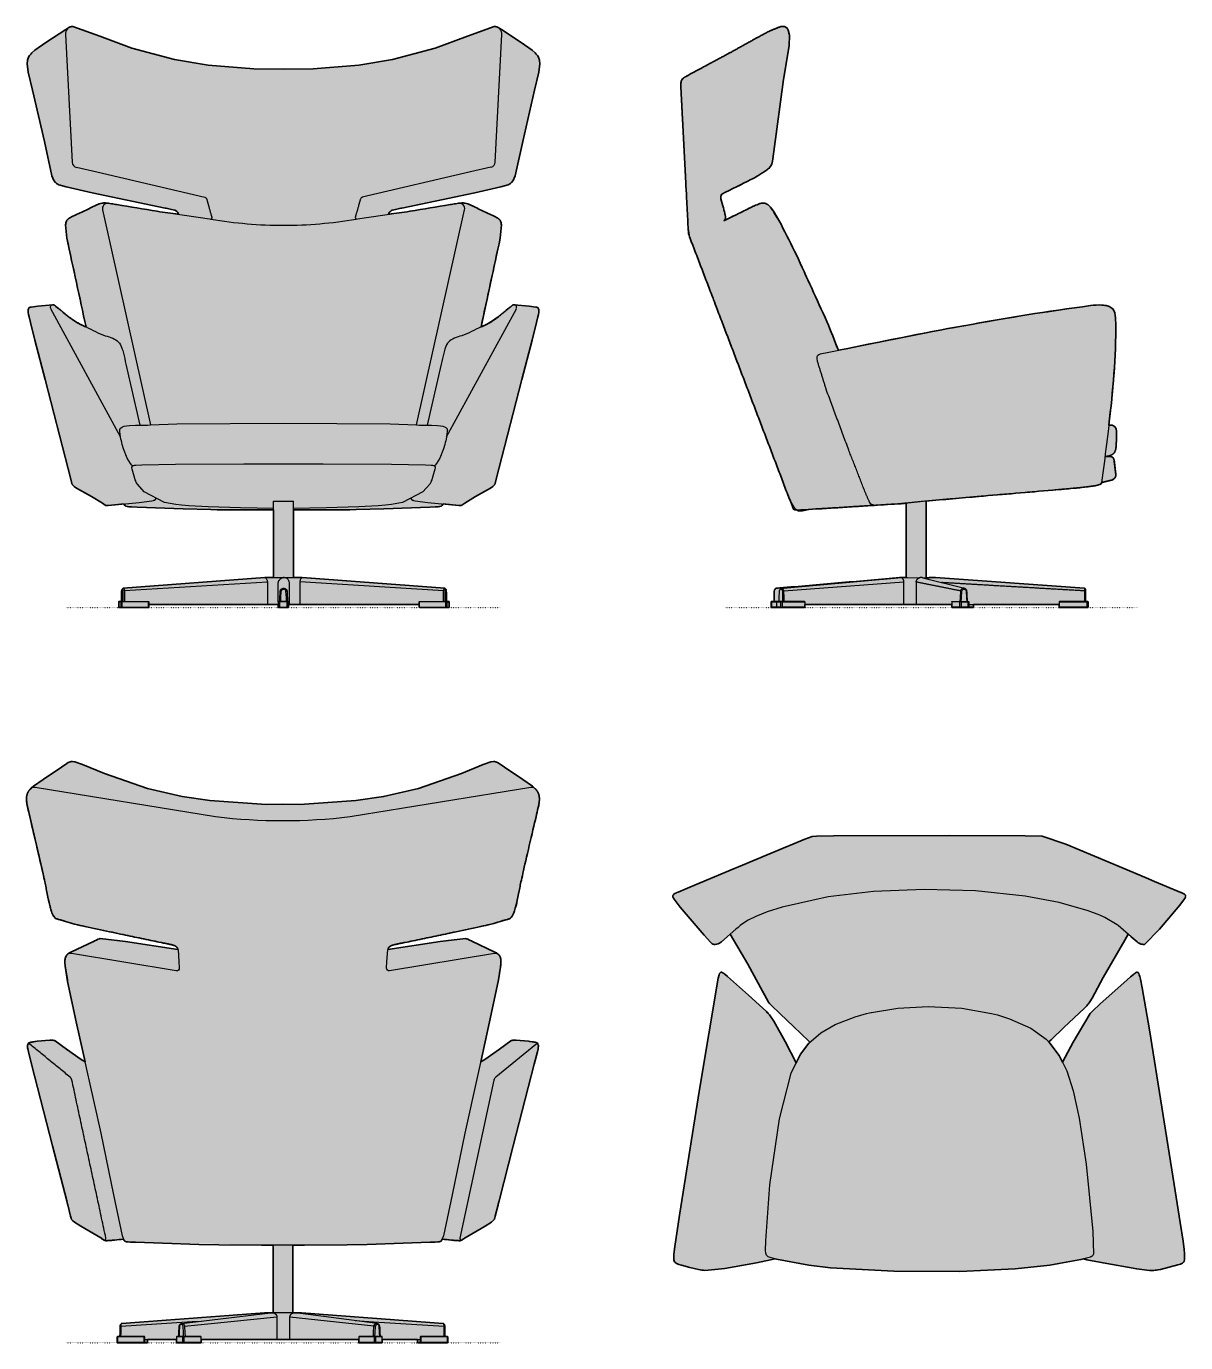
# Model space of a CAD drawing. Header units: millimetres. Extents: x -75 to 2098, y -1378 to 1089.
import ezdxf

# ---------------------------------------------------------------- set-up
doc = ezdxf.new("R2010")
doc.units = ezdxf.units.MM
doc.linetypes.add('Dots', pattern=[1, 0, -1])
doc.layers.add('Blocks', color=7, linetype='Continuous')
doc.layers.add('Blocks$Fill', color=7, linetype='Continuous', true_color=0xffffff)
for name, color, linetype, lineweight, true_color in [('Blocks$Inner', 7, 'Continuous', 25, 0x007f00), ('Blocks$Outline', 7, 'Continuous', 35, 0xff3f3f), ('Groud', 7, 'Dots', 25, 0x243775)]:
    doc.layers.add(name, color=color, linetype=linetype, lineweight=lineweight, true_color=true_color)

# ---------------------------------------------------------------- blocks, each defined once
blk = doc.blocks.new('Oksen Lounge Chair Top')
at = {"layer": 'Blocks$Fill'}
blk.add_hatch(color=256, dxfattribs=at).paths.add_polyline_path([(132.7, 283.3), (129.4, 281.2), (126.4, 279.8), (123.6, 279), (121.1, 278.7), (118.8, 278.8), (117.7, 279), (116.8, 279.3), (115.3, 280.1), (112.1, 282.8), (100.4, 295.9), (55.7, 348.6), (44.1, 363.5), (42.9, 365.4), (42.2, 366.7), (41.8, 367.7), (41.6, 368.5), (41.5, 369.2), (41.6, 369.9), (41.7, 370.4), (42, 371), (42.7, 371.9), (43.6, 372.7), (45.6, 373.9), (48.6, 375.4), (48.6, 375.4), (289, 476.1), (302.7, 481), (310.6, 481.9), (342.6, 482.5), (701.7, 482.5), (733.6, 481.9), (778, 466.5), (885.6, 421.4), (995.7, 375.4), (1000.5, 372.8), (1001.3, 372.1), (1001.9, 371.5), (1002.3, 371), (1002.5, 370.4), (1002.6, 369.9), (1002.7, 369.2), (1002.6, 368.6), (1002.5, 367.9), (1002.3, 367.2), (1001.9, 366.3), (1000.7, 364.3), (991.5, 352.2), (953.9, 307.6), (925.5, 278.8), (923.3, 278.7), (921, 278.9), (918.9, 279.4), (915.4, 280.9), (913.4, 282), (911.5, 283.3), (900.4, 293.1), (895, 297.7), (848.2, 216.5), (827.4, 178.2), (823.1, 170.9), (820.1, 166.7), (819.5, 166), (818.8, 165.2), (817.3, 163.6), (813, 159.4), (746, 95.9), (748, 93.9), (765.4, 70.8), (771.7, 58.1), (791.6, 95.8), (823.7, 149.3), (824.7, 150.3), (825.7, 151.3), (828.2, 153.8), (842.6, 167.1), (899.3, 217.8), (904.9, 222.6), (906.3, 223.7), (907.4, 224.5), (908.2, 225.1), (908.8, 225.6), (909.8, 226.2), (910.6, 226.5), (911.8, 226.7), (912.9, 226.4), (913.6, 225.9), (914.4, 225), (914.8, 224.3), (915.8, 222), (916.9, 218.8), (918.1, 213.8), (921.4, 197.4), (934.7, 118.4), (997.8, -277.7), (999.8, -293.3), (1000.5, -300.4), (1000.8, -307.7), (1000.7, -310.5), (1000.5, -312.4), (999.8, -314.8), (999, -316.4), (997.9, -317.7), (996.5, -318.7), (995.5, -319.3), (994.3, -319.8), (992.7, -320.4), (988.2, -321.9), (955.5, -330.3), (951, -331.1), (947.9, -331.7), (945.4, -332), (943.1, -332.2), (935.2, -332.2), (911, -329.5), (847.8, -318.3), (817.6, -312.2), (811.2, -310.7), (806.3, -311.9), (765, -319.3), (748.3, -322.1), (683.1, -329.2), (579.2, -334.2), (455.7, -333.9), (337, -327.1), (296.8, -322.1), (235.8, -311.1), (233.7, -310.6), (138.9, -328.6), (101.6, -332.2), (98.9, -332), (96.2, -331.7), (93.3, -331.2), (90, -330.5), (73.3, -326.6), (57.9, -322.4), (53, -320.9), (50.4, -320), (48.8, -319.3), (47.8, -318.8), (46.2, -317.6), (45.1, -316.2), (44.3, -314.5), (43.7, -312.1), (43.6, -310.5), (43.4, -306.5), (43.7, -301.5), (45.2, -287.3), (53.9, -228.6), (126.5, 215.6), (128.4, 222), (129.4, 224.3), (130.7, 226), (131.7, 226.6), (132.6, 226.7), (133.6, 226.5), (134.3, 226.2), (135.1, 225.7), (135.7, 225.4), (136.3, 224.9), (137.1, 224.4), (138.9, 223), (144, 218.7), (183.6, 183.5), (217, 152.9), (218.5, 151.4), (220.6, 149.2), (221.4, 148.3), (222.7, 146.8), (230.9, 134.7), (252.3, 96.5), (272.8, 56.8), (281, 73.3), (296.8, 93.9), (298.6, 95.5), (225.9, 164.7), (225.1, 165.6), (224.4, 166.3), (223.9, 167), (222.9, 168.2), (221.2, 170.8), (209.7, 190.9), (149, 297.8)], flags=0)
at = {"layer": 'Blocks$Inner'}
for p, q in [((252.3, 96.5), (272.8, 56.8)), ((298.6, 95.5), (296.5, 97.4)), ((771.7, 58.1), (791.6, 95.8))]:
    blk.add_line(p, q, dxfattribs=at)
for points in [[(132.7, 283.3), (129.4, 281.2), (126.4, 279.8), (123.6, 279), (121.1, 278.7), (118.8, 278.8), (117.7, 279), (116.8, 279.3), (115.3, 280.1), (112.1, 282.8), (100.4, 295.9), (55.7, 348.6), (44.1, 363.5), (42.9, 365.4), (42.2, 366.7), (41.8, 367.7), (41.6, 368.5), (41.5, 369.2), (41.6, 369.9), (41.7, 370.4), (42, 371), (42.7, 371.9), (43.6, 372.7), (45.6, 373.9), (48.6, 375.4), (48.6, 375.4), (48.6, 375.4), (48.6, 375.4), (48.6, 375.4), (48.7, 375.4), (48.7, 375.5), (48.9, 375.5), (49.4, 375.8), (51.9, 376.8), (73.5, 386), (158.7, 421.4), (164.6, 423.9), (225.9, 449.6), (289, 476.1), (302.7, 481), (310.6, 481.9), (342.6, 482.5), (560, 482.7), (560, 482.7), (701.7, 482.5), (733.6, 481.9), (778, 466.5), (885.6, 421.4), (928.9, 403.2), (944.4, 396.6), (993.5, 376.3), (994.8, 375.8), (995.5, 375.5), (995.6, 375.4), (995.6, 375.4), (995.7, 375.4), (995.7, 375.4), (995.7, 375.4), (1000.5, 372.8), (1001.3, 372.1), (1001.9, 371.5), (1002.3, 371), (1002.5, 370.4), (1002.6, 369.9), (1002.7, 369.2), (1002.6, 368.6), (1002.5, 367.9), (1002.3, 367.2), (1001.9, 366.3), (1000.7, 364.3), (991.5, 352.2), (953.9, 307.6), (925.5, 278.8), (923.3, 278.7), (921, 278.9), (918.9, 279.4), (915.4, 280.9), (913.4, 282), (911.5, 283.3), (900.4, 293.1), (875.9, 314.3), (874.2, 315.5), (851, 329.3), (841.8, 333.3), (819.8, 341.7), (765.5, 357.3), (702.1, 369.2), (609.1, 378.9), (512.6, 381.4), (417.6, 377.7), (332.9, 367.8), (246.6, 348.8), (218.5, 339.6), (197.4, 331.1), (182.8, 323.9), (172.4, 317.3), (167.9, 313.9), (163.8, 310.7), (159.7, 307.3)], [(296.8, 93.9), (318.7, 112.9), (346, 128.6), (383.2, 143.2), (404.6, 149.1), (410.3, 150.4), (413.1, 151.1), (413.9, 151.2), (463.4, 159.4), (520.3, 162.3), (583.3, 159.2), (638.9, 149.5), (649.9, 146.6), (672.7, 139.5), (712.3, 121.6), (741, 100.9), (748, 93.9), (765.4, 70.8), (779.9, 41.6), (791.9, 4.5), (802.9, -47.1), (816.3, -133.4), (829, -259.4), (829.9, -301.1), (829.1, -303), (828.5, -304), (827.3, -305.4), (825.8, -306.5), (821.8, -308.2), (806.3, -311.9), (765, -319.3), (748.3, -322.1), (683.1, -329.2), (579.2, -334.2), (455.7, -333.9), (337, -327.1), (296.8, -322.1), (235.8, -311.1), (226, -308.8), (222.1, -307.4), (220.3, -306.5), (218.3, -305), (217.3, -303.8), (216.4, -302), (215.8, -300.1), (215.2, -294.9), (215.7, -276.8), (223.6, -171.8), (241.6, -48.1), (263.2, 37.4), (281, 73.3)]]:
    blk.add_lwpolyline(points, close=True, dxfattribs=at)
for points in [[(296.5, 97.4), (267.7, 124.8), (242.8, 148.4), (225.9, 164.7), (225.1, 165.6), (224.4, 166.3), (223.9, 167), (222.9, 168.2), (221.2, 170.8), (209.7, 190.9), (182, 241.9), (149, 297.9)], [(895.2, 298.1), (888.4, 286.6), (848.2, 216.5), (827.4, 178.2), (823.1, 170.9), (820.1, 166.7), (819.5, 166), (818.8, 165.2), (817.3, 163.6), (813, 159.4), (774.4, 122.8), (750.6, 100.1), (746, 95.8)], [(233.7, -310.6), (198.7, -317.9), (138.9, -328.6), (101.6, -332.2), (98.9, -332), (96.2, -331.7), (93.3, -331.2), (90, -330.5), (73.3, -326.6), (57.9, -322.4), (53, -320.9), (50.4, -320), (48.8, -319.3), (47.8, -318.8), (46.2, -317.6), (45.1, -316.2), (44.3, -314.5), (43.7, -312.1), (43.6, -310.5), (43.4, -306.5), (43.7, -301.5), (45.2, -287.3), (53.9, -228.6), (91.7, 7.1), (126.5, 215.6), (128.4, 222), (129.4, 224.3), (130.7, 226), (131.7, 226.6), (132.6, 226.7), (133.6, 226.5), (134.3, 226.2), (135.1, 225.7), (135.7, 225.4), (136.3, 224.9), (137.1, 224.4), (138.9, 223), (144, 218.7), (183.6, 183.5), (217, 152.9), (218.5, 151.4), (219.6, 150.2), (220.6, 149.2), (221.4, 148.3), (222.7, 146.8), (230.9, 134.7), (252.3, 96.5)], [(791.6, 95.8), (823.7, 149.3), (824.7, 150.3), (825.7, 151.3), (828.2, 153.8), (842.6, 167.1), (886.8, 206.9), (899.3, 217.8), (904.9, 222.6), (906.3, 223.7), (907.4, 224.5), (908.2, 225.1), (908.8, 225.6), (909.8, 226.2), (910.6, 226.5), (911.8, 226.7), (912.9, 226.4), (913.6, 225.9), (914.4, 225), (914.8, 224.3), (915.8, 222), (916.9, 218.8), (918.1, 213.8), (921.4, 197.4), (934.7, 118.4), (981.1, -171.3), (992.5, -242.6), (997.8, -277.7), (999.8, -293.3), (1000.5, -300.4), (1000.8, -307.7), (1000.7, -310.5), (1000.5, -312.4), (999.8, -314.8), (999, -316.4), (997.9, -317.7), (996.5, -318.7), (995.5, -319.3), (994.3, -319.8), (992.7, -320.4), (988.2, -321.9), (955.5, -330.3), (951, -331.1), (947.9, -331.7), (945.4, -332), (943.1, -332.2), (935.2, -332.2), (911, -329.5), (847.8, -318.3), (817.6, -312.2), (811.2, -310.7)]]:
    blk.add_lwpolyline(points, dxfattribs=at)
at = {"layer": 'Blocks$Outline'}
for points in [[(132.7, 283.3), (129.4, 281.2), (126.4, 279.8), (123.6, 279), (121.1, 278.7), (118.8, 278.8), (117.7, 279), (116.8, 279.3), (115.3, 280.1), (112.1, 282.8), (100.4, 295.9), (55.7, 348.6), (44.1, 363.5), (42.9, 365.4), (42.2, 366.7), (41.8, 367.7), (41.6, 368.5), (41.5, 369.2), (41.6, 369.9), (41.7, 370.4), (42, 371), (42.7, 371.9), (43.6, 372.7), (45.6, 373.9), (48.6, 375.4), (48.6, 375.4), (48.6, 375.4), (48.6, 375.4), (48.6, 375.4), (48.7, 375.4), (48.7, 375.5), (48.9, 375.5), (49.4, 375.8), (51.9, 376.8), (73.5, 386), (158.7, 421.4), (164.6, 423.9), (225.9, 449.6), (289, 476.1), (302.7, 481), (310.6, 481.9), (342.6, 482.5), (560, 482.7), (560, 482.7), (701.7, 482.5), (733.6, 481.9), (778, 466.5), (885.6, 421.4), (928.9, 403.2), (944.4, 396.6), (993.5, 376.3), (994.8, 375.8), (995.5, 375.5), (995.6, 375.4), (995.6, 375.4), (995.7, 375.4), (995.7, 375.4), (995.7, 375.4), (1000.5, 372.8), (1001.3, 372.1), (1001.9, 371.5), (1002.3, 371), (1002.5, 370.4), (1002.6, 369.9), (1002.7, 369.2), (1002.6, 368.6), (1002.5, 367.9), (1002.3, 367.2), (1001.9, 366.3), (1000.7, 364.3), (991.5, 352.2), (953.9, 307.6), (925.5, 278.8), (923.3, 278.7), (921, 278.9), (918.9, 279.4), (915.4, 280.9), (913.4, 282), (911.5, 283.3), (900.4, 293.1), (895, 297.7)], [(149, 297.8), (132.7, 283.3)], [(298.6, 95.5), (296.5, 97.4), (267.7, 124.8), (242.8, 148.4), (225.9, 164.7), (225.1, 165.6), (224.4, 166.3), (223.9, 167), (222.9, 168.2), (221.2, 170.8), (209.7, 190.9), (182, 241.9), (149, 297.8)], [(895, 297.7), (888.4, 286.6), (848.2, 216.5), (827.4, 178.2), (823.1, 170.9), (820.1, 166.7), (819.5, 166), (818.8, 165.2), (817.3, 163.6), (813, 159.4), (774.4, 122.8), (750.6, 100.1), (746, 95.9)], [(233.7, -310.6), (198.7, -317.9), (138.9, -328.6), (101.6, -332.2), (98.9, -332), (96.2, -331.7), (93.3, -331.2), (90, -330.5), (73.3, -326.6), (57.9, -322.4), (53, -320.9), (50.4, -320), (48.8, -319.3), (47.8, -318.8), (46.2, -317.6), (45.1, -316.2), (44.3, -314.5), (43.7, -312.1), (43.6, -310.5), (43.4, -306.5), (43.7, -301.5), (45.2, -287.3), (53.9, -228.6), (91.7, 7.1), (126.5, 215.6), (128.4, 222), (129.4, 224.3), (130.7, 226), (131.7, 226.6), (132.6, 226.7), (133.6, 226.5), (134.3, 226.2), (135.1, 225.7), (135.7, 225.4), (136.3, 224.9), (137.1, 224.4), (138.9, 223), (144, 218.7), (183.6, 183.5), (217, 152.9), (218.5, 151.4), (219.6, 150.2), (220.6, 149.2), (221.4, 148.3), (222.7, 146.8), (230.9, 134.7), (252.3, 96.5), (272.8, 56.8)], [(771.7, 58.1), (791.6, 95.8), (823.7, 149.3), (824.7, 150.3), (825.7, 151.3), (828.2, 153.8), (842.6, 167.1), (886.8, 206.9), (899.3, 217.8), (904.9, 222.6), (906.3, 223.7), (907.4, 224.5), (908.2, 225.1), (908.8, 225.6), (909.8, 226.2), (910.6, 226.5), (911.8, 226.7), (912.9, 226.4), (913.6, 225.9), (914.4, 225), (914.8, 224.3), (915.8, 222), (916.9, 218.8), (918.1, 213.8), (921.4, 197.4), (934.7, 118.4), (981.1, -171.3), (992.5, -242.6), (997.8, -277.7), (999.8, -293.3), (1000.5, -300.4), (1000.8, -307.7), (1000.7, -310.5), (1000.5, -312.4), (999.8, -314.8), (999, -316.4), (997.9, -317.7), (996.5, -318.7), (995.5, -319.3), (994.3, -319.8), (992.7, -320.4), (988.2, -321.9), (955.5, -330.3), (951, -331.1), (947.9, -331.7), (945.4, -332), (943.1, -332.2), (935.2, -332.2), (911, -329.5), (847.8, -318.3), (817.6, -312.2), (811.2, -310.7)], [(272.8, 56.8), (281, 73.3), (296.8, 93.9)], [(296.8, 93.9), (298.6, 95.5)], [(746, 95.9), (748, 93.9), (765.4, 70.8), (771.7, 58.1)], [(811.2, -310.7), (806.3, -311.9), (765, -319.3), (748.3, -322.1), (683.1, -329.2), (579.2, -334.2), (455.7, -333.9), (337, -327.1), (296.8, -322.1), (235.8, -311.1), (233.7, -310.6)]]:
    blk.add_lwpolyline(points, dxfattribs=at)
blk = doc.blocks.new('Oksen Lounge Chair Back')
at = {"layer": 'Blocks$Fill'}
blk.add_hatch(color=256, dxfattribs=at).paths.add_polyline_path([(152.1, 5.7), (152.1, 0.7), (151.4, 0), (95.9, 0), (95.5, 0.7), (95.5, 10.9), (95.9, 11.6), (100.7, 11.6), (101, 30.8), (101.1, 32), (101.3, 33), (101.7, 33.7), (101.8, 33.9), (102, 34.2), (102.2, 34.4), (103.4, 35.9), (103.4, 35.9), (103.5, 35.9), (103.5, 35.9), (103.5, 36), (103.5, 36), (103.5, 36), (103.6, 36), (103.6, 36), (103.6, 36), (103.6, 36.1), (103.6, 36.1), (103.6, 36.1), (103.7, 36.1), (103.7, 36.1), (103.7, 36.1), (103.7, 36.1), (103.7, 36.1), (103.8, 36.1), (103.8, 36.2), (103.8, 36.2), (103.8, 36.2), (103.8, 36.2), (103.8, 36.2), (103.9, 36.2), (103.9, 36.2), (103.9, 36.2), (103.9, 36.2), (103.9, 36.2), (104, 36.2), (104, 36.2), (104, 36.2), (371.3, 56.1), (385.4, 56.1), (387.1, 56.1), (387.2, 56.1), (387.4, 56.1), (387.6, 56), (387.6, 183), (129.9, 188.3), (115.9, 189), (113.1, 189.3), (111.2, 189.8), (109.8, 190.4), (109.4, 190.7), (108.8, 191.3), (107.6, 194.2), (90.3, 192.2), (83.2, 191.6), (79.7, 191.3), (77.9, 191.2), (76.1, 191.2), (75.4, 191.2), (75, 191.2), (74.6, 191.2), (74.2, 191.2), (74, 191.2), (73.8, 191.3), (73.7, 191.3), (73.5, 191.3), (73.3, 191.4), (73.1, 191.4), (73, 191.4), (72.9, 191.5), (72.8, 191.5), (72.6, 191.5), (72.5, 191.6), (72.3, 191.6), (72.1, 191.7), (71.9, 191.8), (71.7, 191.9), (71.5, 192), (71.4, 192.1), (71.2, 192.2), (70.8, 192.4), (70.5, 192.6), (69.8, 193), (64.7, 196.6), (15.4, 225.8), (12.4, 228.1), (11.2, 229.5), (10.6, 230.2), (10.1, 231), (9.7, 231.8), (9.3, 232.8), (9.2, 233.2), (8.3, 236.9), (-70.7, 545), (-71.9, 550.5), (-72.3, 552.7), (-72.5, 554.1), (-72.6, 555), (-72.6, 556.6), (-72.6, 556.9), (-72.6, 557), (-72.6, 557.1), (-72.6, 557.2), (-72.6, 557.3), (-72.5, 557.4), (-72.5, 557.5), (-72.5, 557.6), (-72.5, 557.7), (-72.2, 558.8), (-72.1, 559.1), (-72.1, 559.4), (-72, 559.6), (-71.9, 559.9), (-71.8, 560), (-71.8, 560.1), (-71.7, 560.3), (-71.7, 560.4), (-71.6, 560.5), (-71.6, 560.6), (-71.5, 560.7), (-71.4, 560.9), (-71.4, 561), (-71.3, 561.1), (-71.2, 561.1), (-71.2, 561.2), (-71.2, 561.2), (-71.1, 561.3), (-71.1, 561.3), (-71, 561.4), (-71, 561.4), (-71, 561.5), (-70.9, 561.5), (-70.9, 561.5), (-70.8, 561.6), (-70.8, 561.6), (-70.7, 561.7), (-70.7, 561.7), (-70.6, 561.8), (-70.5, 561.8), (-70.4, 561.9), (-70.4, 561.9), (-70.3, 562), (-70.2, 562), (-70.2, 562.1), (-70.1, 562.1), (-70, 562.1), (-69.9, 562.2), (-69.8, 562.2), (-69.6, 562.3), (-69.4, 562.4), (-69.3, 562.4), (-69.1, 562.5), (-68.9, 562.6), (-68.6, 562.7), (-68.2, 562.8), (-67.3, 563), (-66.3, 563.2), (-65.4, 563.4), (-64.4, 563.5), (-60.7, 564), (-30.9, 566.9), (-26.7, 566.9), (-25, 566.8), (-23.4, 566.6), (-22.7, 566.5), (-22.1, 566.3), (-20.7, 566), (0.4, 550), (27.9, 530.8), (35.5, 526.1), (2.7, 676.9), (0.4, 691.4), (-1.4, 702.3), (-1.9, 705.9), (-2.1, 707.6), (-2.3, 709.2), (-2.4, 710.8), (-2.5, 712.4), (-2.5, 713.3), (-2.5, 714.1), (-2.5, 714.9), (-2.5, 715.7), (-2.4, 716.5), (-2.4, 717.3), (-2.3, 718.1), (-2.2, 718.9), (-2.1, 719.4), (-2, 719.9), (-1.9, 720.4), (-1.8, 720.8), (-1.7, 721.3), (-1.5, 721.8), (-1.4, 722.3), (-1.2, 722.7), (-1.1, 723), (-1, 723.2), (-0.9, 723.5), (-0.8, 723.8), (-0.7, 724), (-0.5, 724.3), (-0.4, 724.6), (-0.2, 724.8), (0, 725.1), (0.2, 725.3), (0.3, 725.6), (0.5, 725.8), (0.7, 726), (1, 726.3), (1.2, 726.5), (1.4, 726.7), (1.9, 727.6), (3.1, 728.6), (4.4, 729.6), (5.7, 730.4), (8.7, 732), (52.2, 752.7), (59.4, 756), (61.5, 756.8), (62.6, 757.1), (63.8, 757.4), (111.2, 752.2), (209.2, 737), (208.2, 740.1), (207.6, 740.9), (206.6, 741.9), (204.7, 743.3), (202.6, 744.4), (197.1, 746), (190.2, 747.4), (20.7, 783.3), (-19.1, 794.6), (-21.3, 796.5), (-24.6, 800.8), (-27.3, 806.8), (-32.4, 825.6), (-43.2, 878.7), (-72.8, 1004.9), (-73.5, 1008.9), (-73.8, 1010.9), (-74.1, 1012.9), (-74.3, 1014.9), (-74.4, 1015.9), (-74.5, 1016.9), (-74.5, 1017.9), (-74.5, 1018.9), (-74.5, 1019.9), (-74.4, 1020.9), (-74.4, 1021.9), (-74.3, 1022.8), (-74.2, 1023.7), (-74, 1024.6), (-73.9, 1025.1), (-73.8, 1025.5), (-73.7, 1026), (-73.6, 1026.5), (-73.5, 1026.9), (-73.4, 1027.4), (-73.2, 1027.8), (-73.1, 1028.2), (-72.9, 1028.8), (-72.6, 1029.4), (-72.4, 1030), (-72.1, 1030.6), (-71.9, 1031.1), (-71.6, 1031.7), (-71.3, 1032.2), (-71, 1032.8), (-70.6, 1033.4), (-70.2, 1034), (-69.8, 1034.6), (-69.3, 1035.2), (-68.9, 1035.7), (-68.5, 1036.3), (-68, 1036.8), (-67.5, 1037.3), (-67.1, 1037.8), (-66.9, 1037.9), (-66.8, 1038.1), (-66.6, 1038.2), (-64.8, 1040), (-61.6, 1042.8), (-43.5, 1055.8), (-9, 1078.9), (0.9, 1085.4), (3.9, 1087.1), (5.7, 1088), (7.1, 1088.5), (8.2, 1088.9), (9.3, 1089.1), (11.5, 1089.3), (16.3, 1088.7), (30.8, 1083.9), (71.5, 1067), (152.2, 1038.9), (217.4, 1023.6), (269.2, 1016.2), (374.7, 1008.7), (406.1, 1009), (437.5, 1008.7), (542.9, 1016.2), (594.8, 1023.6), (660, 1038.9), (740.6, 1067), (781.4, 1083.9), (795.8, 1088.7), (800.7, 1089.3), (802.9, 1089.1), (804, 1088.9), (805.1, 1088.5), (806.5, 1088), (808.3, 1087.1), (811.2, 1085.4), (821.2, 1078.9), (855.7, 1055.8), (873.8, 1042.8), (877, 1040), (878.8, 1038.2), (879, 1038.1), (879.1, 1037.9), (879.3, 1037.8), (879.7, 1037.3), (880.2, 1036.8), (880.6, 1036.3), (881.1, 1035.7), (881.5, 1035.2), (882, 1034.6), (882.4, 1034), (882.8, 1033.4), (883.1, 1032.8), (883.5, 1032.2), (883.8, 1031.7), (884, 1031.1), (884.3, 1030.6), (884.6, 1030), (884.8, 1029.4), (885.1, 1028.8), (885.3, 1028.2), (885.4, 1027.8), (885.6, 1027.4), (885.7, 1026.9), (885.8, 1026.5), (885.9, 1026), (886, 1025.5), (886.1, 1025.1), (886.2, 1024.6), (886.4, 1023.7), (886.5, 1022.8), (886.6, 1021.9), (886.6, 1020.9), (886.7, 1019.9), (886.7, 1018.9), (886.7, 1017.9), (886.6, 1016.9), (886.6, 1015.9), (886.5, 1014.9), (886.3, 1012.9), (886, 1010.9), (885, 1004.9), (855.4, 878.7), (844.5, 825.6), (839.5, 806.8), (836.8, 800.8), (833.5, 796.5), (831.3, 794.6), (791.5, 783.3), (698, 763.2), (615.1, 746), (609.6, 744.4), (607.5, 743.3), (605.6, 741.9), (604.6, 740.9), (604, 740.1), (603, 737), (701, 752.2), (748.4, 757.4), (749.6, 757.1), (750.7, 756.8), (752.8, 756), (755.7, 754.7), (803.5, 732), (806.5, 730.4), (807.8, 729.6), (809.1, 728.6), (810.3, 727.6), (810.8, 726.7), (811, 726.5), (811.2, 726.3), (811.4, 726), (811.6, 725.8), (811.8, 725.6), (812, 725.3), (812.2, 725.1), (812.4, 724.8), (812.5, 724.6), (812.7, 724.3), (812.8, 724), (813, 723.8), (813.1, 723.5), (813.2, 723.2), (813.3, 723), (813.4, 722.7), (813.6, 722.3), (813.7, 721.8), (813.9, 721.3), (814, 720.8), (814.1, 720.4), (814.2, 719.9), (814.3, 719.4), (814.3, 718.9), (814.5, 718.1), (814.5, 717.3), (814.6, 716.5), (814.7, 715.7), (814.7, 714.9), (814.7, 714.1), (814.7, 713.3), (814.7, 712.4), (814.6, 710.8), (814.5, 709.2), (814.3, 707.6), (814.1, 705.9), (813.6, 702.3), (811.8, 691.4), (809.5, 676.9), (793.4, 601.3), (776.7, 526.1), (784.3, 530.8), (811.8, 550), (832.9, 566), (834.2, 566.3), (834.9, 566.5), (835.6, 566.6), (837.1, 566.8), (838.9, 566.9), (843.1, 566.9), (866.5, 564.8), (872.9, 564), (876.6, 563.5), (877.6, 563.4), (878.5, 563.2), (879.5, 563), (880.4, 562.8), (880.8, 562.7), (881.1, 562.6), (881.3, 562.5), (881.5, 562.4), (881.6, 562.4), (881.8, 562.3), (882, 562.2), (882.1, 562.2), (882.2, 562.1), (882.3, 562.1), (882.3, 562.1), (882.4, 562), (882.5, 562), (882.6, 561.9), (882.6, 561.9), (882.7, 561.8), (882.8, 561.8), (882.8, 561.7), (882.9, 561.7), (883, 561.6), (883, 561.6), (883.1, 561.5), (883.1, 561.5), (883.1, 561.5), (883.2, 561.4), (883.2, 561.4), (883.3, 561.3), (883.3, 561.3), (883.4, 561.2), (883.4, 561.2), (883.4, 561.1), (883.5, 561.1), (883.5, 561), (883.6, 560.9), (883.7, 560.7), (883.7, 560.6), (883.8, 560.5), (883.9, 560.4), (883.9, 560.3), (884, 560.1), (884, 560), (884.1, 559.9), (884.2, 559.6), (884.2, 559.4), (884.3, 559.1), (884.4, 558.8), (884.6, 557.7), (884.7, 557.6), (884.7, 557.5), (884.7, 557.4), (884.7, 557.3), (884.8, 557.2), (884.8, 557.1), (884.8, 557), (884.8, 556.9), (884.8, 556.5), (884.8, 556.1), (884.8, 555.7), (884.7, 555.3), (884.7, 554.7), (884.6, 554), (884.5, 552.7), (884.1, 550.5), (882.9, 545), (877.1, 521.7), (803, 233.2), (802.8, 232.8), (802.5, 231.8), (802.1, 231), (801.6, 230.2), (801, 229.5), (799.7, 228.1), (796.7, 225.8), (784.8, 218.6), (747.5, 196.6), (742.4, 193), (741.7, 192.6), (741.4, 192.4), (741, 192.2), (740.8, 192.1), (740.6, 192), (740.5, 191.9), (740.3, 191.8), (740.1, 191.7), (739.9, 191.6), (739.7, 191.6), (739.5, 191.5), (739.4, 191.5), (739.3, 191.5), (739.2, 191.4), (739.1, 191.4), (738.9, 191.4), (738.7, 191.3), (738.5, 191.3), (738.3, 191.3), (738.1, 191.2), (738, 191.2), (737.6, 191.2), (737.2, 191.2), (736.8, 191.2), (736.1, 191.2), (734.3, 191.2), (732.5, 191.3), (729, 191.6), (721.9, 192.2), (704.6, 194.2), (703.4, 191.3), (702.8, 190.7), (702.4, 190.4), (701, 189.8), (699.1, 189.3), (696.3, 189), (691.6, 188.7), (563.9, 184.2), (424.6, 183), (424.6, 56.1), (426.8, 56.1), (429, 56.1), (429, 56.1), (441, 56.1), (706.3, 36.2), (706.4, 36.2), (706.4, 36.2), (706.4, 36.2), (706.4, 36.2), (706.4, 36.2), (706.4, 36.2), (706.5, 36.2), (706.5, 36.2), (706.5, 36.2), (706.5, 36.2), (706.5, 36.2), (706.5, 36.2), (706.5, 36.2), (706.5, 36.2), (706.5, 36.2), (706.6, 36.2), (706.6, 36.2), (706.6, 36.2), (706.6, 36.1), (706.6, 36.1), (706.7, 36.1), (706.7, 36.1), (706.7, 36.1), (706.7, 36.1), (706.7, 36.1), (706.8, 36), (706.8, 36), (706.8, 36), (706.9, 36), (706.9, 35.9), (706.9, 35.9), (706.9, 35.9), (707, 35.8), (707, 35.8), (708.6, 34), (708.6, 33.9), (708.6, 33.9), (708.6, 33.9), (708.7, 33.8), (708.7, 33.8), (708.7, 33.7), (708.7, 33.7), (708.8, 33.7), (708.8, 33.6), (708.8, 33.6), (708.8, 33.5), (708.9, 33.5), (708.9, 33.3), (708.9, 33.2), (709, 33.1), (709, 33), (709.1, 32.8), (709.1, 32.7), (709.2, 32.5), (709.2, 32.3), (709.2, 32.1), (709.3, 31.8), (709.3, 31.6), (709.4, 31.3), (709.4, 30.8), (709.6, 18.3), (709.7, 11.6), (714.5, 11.6), (714.9, 10.9), (714.9, 0.7), (714.5, 0), (659, 0), (658.4, 0.7), (658.4, 5.7), (592.2, 5.7), (592.2, 0.7), (592, 0), (548.7, 0), (548.1, 0.7), (548.1, 5.7), (419.2, 5.8), (394.8, 5.8), (252.8, 5.7), (252.8, 0.7), (252.2, 0), (207.1, 0), (206.9, 0.7), (206.9, 5.7)], flags=0)
at = {"layer": 'Blocks$Inner'}
for p, q in [((280, 985.3), (-58.3, 1040.6)), ((870.5, 1040.6), (532.2, 985.3)), ((206.1, 697), (9.8, 729.2)), ((802.4, 729.2), (606.1, 697)), ((879.9, 559.1), (805.1, 497.8)), ((801.6, 492.1), (737.8, 196.1)), ((424.6, 183), (424.6, 56.1)), ((147.3, 10.9), (96.8, 10.9)), ((96.8, 0.7), (152.1, 0.7)), ((207.4, 0.7), (207.4, 10.9)), ((218.1, 10.9), (218.1, 0.7)), ((220.9, 0.7), (220.9, 10.9)), ((577.6, 0.7), (577.6, 10.9)), ((580.4, 0.7), (580.4, 10.9)), ((658.4, 0.7), (713.7, 0.7)), ((713.7, 10.9), (663.5, 10.9))]:
    blk.add_line(p, q, dxfattribs=at)
for points in [[(879.7, 1037.3), (877, 1040), (873.8, 1042.8), (855.7, 1055.8), (821.2, 1078.9), (811.2, 1085.4), (808.3, 1087.1), (806.5, 1088), (805.1, 1088.5), (804, 1088.9), (802.9, 1089.1), (800.7, 1089.3), (795.8, 1088.7), (781.4, 1083.9), (740.6, 1067), (660, 1038.9), (594.8, 1023.6), (542.9, 1016.2), (437.5, 1008.7), (406.1, 1009), (374.7, 1008.7), (269.2, 1016.2), (217.4, 1023.6), (152.2, 1038.9), (71.5, 1067), (30.8, 1083.9), (16.3, 1088.7), (11.5, 1089.3), (9.3, 1089.1), (8.2, 1088.9), (7.1, 1088.5), (5.7, 1088), (3.9, 1087.1), (0.9, 1085.4), (-9, 1078.9), (-43.5, 1055.8), (-61.6, 1042.8), (-64.8, 1040), (-67.5, 1037.3)], [(-72.8, 1004.9), (-43.2, 878.7), (-32.4, 825.6), (-27.3, 806.8), (-24.6, 800.8), (-21.3, 796.5), (-19.1, 794.6), (20.7, 783.3), (114.2, 763.2), (186.4, 748.2), (186.7, 748.2), (190.2, 747.4), (197.1, 746), (202.6, 744.4), (204.7, 743.3), (206.6, 741.9), (207.6, 740.9), (208.2, 740.1), (209.5, 736), (211.3, 714.4), (211.9, 702.1)], [(600.3, 702.1), (600.8, 714.4), (602.7, 736), (604, 740.1), (604.6, 740.9), (605.6, 741.9), (607.5, 743.3), (609.6, 744.4), (615.1, 746), (622, 747.4), (625.5, 748.2), (625.8, 748.2), (698, 763.2), (791.5, 783.3), (831.3, 794.6), (833.5, 796.5), (836.8, 800.8), (839.5, 806.8), (844.5, 825.6), (855.4, 878.7), (885, 1004.9)], [(209.3, 737), (111.2, 752.2), (63.8, 757.4), (62.6, 757.1), (61.5, 756.8), (59.4, 756), (56.5, 754.7), (52.8, 752.9), (52.2, 752.7), (8.7, 732), (5.7, 730.4), (4.4, 729.6), (3.1, 728.6), (1.9, 727.6), (1.4, 726.7)], [(602.9, 737), (701, 752.2), (748.4, 757.4), (749.6, 757.1), (750.7, 756.8), (752.8, 756), (755.7, 754.7), (759.4, 752.9), (760, 752.7), (803.5, 732), (806.5, 730.4), (807.8, 729.6), (809.1, 728.6), (810.3, 727.6), (810.8, 726.7)], [(814.1, 705.9), (809.5, 676.9), (793.4, 601.3), (746.9, 392.4), (723.2, 276.9), (706.9, 200.1), (703.4, 191.3), (702.8, 190.7), (702.4, 190.4), (701, 189.8), (699.1, 189.3), (696.3, 189), (691.6, 188.7), (682.3, 188.3), (563.9, 184.2), (526.4, 183.2), (446.5, 183), (406.1, 183), (365.7, 183), (285.8, 183.2), (248.3, 184.2), (129.9, 188.3), (120.6, 188.7), (115.9, 189), (113.1, 189.3), (111.2, 189.8), (109.8, 190.4), (109.4, 190.7), (108.8, 191.3), (105.3, 200.1), (89, 276.9), (65.3, 392.4), (18.7, 601.3), (2.7, 676.9), (-1.9, 705.9)], [(-72.6, 555), (-72.5, 554.1), (-72.3, 552.7), (-71.9, 550.5), (-70.7, 545), (-65, 521.7), (-25.4, 368.7), (1.1, 265.9), (2.6, 259.8), (3, 258.4), (8.3, 236.9), (9.2, 233.2), (9.3, 232.8), (9.7, 231.8), (10.1, 231), (10.6, 230.2), (11.2, 229.5), (12.4, 228.1), (15.4, 225.8), (27.4, 218.6), (64.7, 196.6)], [(35.5, 526.1), (27.9, 530.8), (0.4, 550), (-20.7, 566), (-22.1, 566.3), (-22.7, 566.5), (-23.4, 566.6), (-25, 566.8), (-26.7, 566.9), (-30.9, 566.9), (-54.3, 564.8), (-60.7, 564)], [(747.5, 196.6), (784.8, 218.6), (796.7, 225.8), (799.7, 228.1), (801, 229.5), (801.6, 230.2), (802.1, 231), (802.5, 231.8), (802.8, 232.8), (803, 233.2), (803.9, 236.9), (809.2, 258.4), (809.5, 259.8), (811.1, 265.9), (837.6, 368.7), (877.1, 521.7), (882.9, 545), (884.1, 550.5), (884.5, 552.7)], [(776.7, 526.1), (784.3, 530.8), (811.8, 550), (832.9, 566), (834.2, 566.3), (834.9, 566.5), (835.6, 566.6), (837.1, 566.8), (838.9, 566.9), (843.1, 566.9), (866.5, 564.8), (872.9, 564)], [(107.6, 194.2), (90.3, 192.2), (83.2, 191.6)], [(426.8, 56.1), (416.3, 56.1), (387.6, 56), (387.6, 183)], [(704.6, 194.2), (721.9, 192.2), (729, 191.6)], [(385.4, 56.1), (371.3, 56.1), (104, 36.2)], [(385.4, 56.1), (387.2, 56.1)], [(426.8, 56.1), (428.7, 56.1), (429, 56.1)], [(429, 56.1), (441, 56.1), (706.4, 36.2)], [(100.7, 11.6), (100.8, 18.2), (101, 30.8), (101.1, 32), (101.3, 33), (101.7, 33.7), (101.8, 33.9), (102, 34.2), (102.2, 34.4), (102.3, 34.6), (102.5, 34.7), (102.6, 34.9), (102.8, 35.1), (103, 35.4), (103.2, 35.6), (103.4, 35.9)], [(102.3, 31.1), (102.1, 18.4), (102, 11.6)], [(102.3, 31.1), (169.2, 35.3), (236, 39.5), (253.3, 40.5)], [(211.1, 11.6), (211.3, 18.4), (211.8, 31.1)], [(216.3, 34.2), (214.9, 34.1), (213.7, 33.5), (212.7, 32.4), (212.2, 30.9)], [(219.9, 11.6), (219.7, 18.2), (219.1, 30.8)], [(221.9, 31.1), (265.1, 35.4), (308.4, 39.6), (351.6, 43.9), (394.8, 48.2)], [(221.9, 31.1), (222.4, 18.4), (222.7, 11.6)], [(394.8, 48.1), (394.8, 5.8), (419.2, 5.8), (419.2, 48.1)], [(575.9, 11.6), (576.1, 18.4), (576.6, 31.1), (419.2, 48.1)], [(541.2, 41.5), (575.6, 39.4), (708.1, 31.2)], [(578.6, 11.6), (578.9, 18.3), (579.4, 30.9)], [(587.6, 11.6), (587.3, 18.2), (586.7, 30.8)], [(708.6, 34), (708.4, 34.1), (708.3, 34.2), (708.2, 34.4), (708.1, 34.5), (707.9, 34.7), (707.8, 34.9), (707.6, 35.1), (707.4, 35.3), (707.2, 35.6), (707, 35.8)], [(709.4, 30.8), (709.6, 18.3), (709.7, 11.6)], [(146.7, 11.6), (95.9, 11.6), (95.5, 10.9), (95.5, 0.7), (95.9, 0), (151.4, 0), (152.1, 0.7), (152.1, 5.7)], [(96.3, 0), (96.8, 0.7), (96.8, 10.9), (96.3, 11.6)], [(147.3, 5.7), (206.9, 5.7)], [(219.1, 11.6), (218.1, 10.9), (207.4, 10.9), (207.2, 11.6)], [(207.2, 0), (207.4, 0.7), (218.1, 0.7), (219.1, 0)], [(252.8, 10.9), (220.9, 10.9), (219.9, 11.6)], [(219.9, 0), (220.9, 0.7), (252.8, 0.7)], [(578.6, 11.6), (577.6, 10.9), (548.1, 10.9)], [(548.1, 0.7), (577.6, 0.7), (578.6, 0)], [(591.6, 10.9), (580.4, 10.9), (579.4, 11.6)], [(579.4, 0), (580.4, 0.7), (591.6, 0.7), (591.8, 0)], [(591.8, 11.6), (591.6, 10.9), (591.6, 0.7)], [(592.2, 5.7), (663.6, 5.7)], [(658.4, 5.7), (658.4, 0.7), (659, 0), (714.5, 0), (714.9, 0.7), (714.9, 10.9), (714.5, 11.6), (664.2, 11.6)], [(714.1, 11.6), (713.7, 10.9), (713.7, 0.7), (714.1, 0)]]:
    blk.add_lwpolyline(points, dxfattribs=at)
for points in [[(146.3, 0), (146.1, 0.7), (146.1, 10.9), (146.3, 11.6), (147, 10.9), (147, 0.7)], [(252.2, 0), (252.8, 0.7), (252.8, 10.9), (252.2, 11.6), (207.1, 11.6), (206.9, 10.9), (206.9, 0.7), (207.1, 0)], [(548.1, 0.7), (548.7, 0), (592, 0), (592.2, 0.7), (592.2, 10.9), (592, 11.6), (548.7, 11.6), (548.1, 10.9)], [(664.8, 0.7), (664.6, 0), (663.9, 0.7), (663.9, 10.9), (664.6, 11.6), (664.8, 10.9)]]:
    blk.add_lwpolyline(points, close=True, dxfattribs=at)
for centre, radius, start, end in [((-60, 1030.8), 10, 80.7046, 136.4694), ((872.1, 1030.8), 10, 43.5306, 99.2954), ((8.2, 719.3), 10, 80.6736, 160.2036), ((804, 719.3), 10, 19.7964, 99.3264), ((881.8, 556.8), 3, 1.5765, 129.3457), ((811.4, 490), 10, 129.324, 167.8278), ((740.7, 195.5), 3, 167.8278, 304.1731)]:
    blk.add_arc(centre, radius, start, end, dxfattribs=at)
at = {"layer": 'Blocks$Inner', "extrusion": (0, 0, -1)}
for centre, radius, start, end in [((-406.1, 2040.4), 1062.6, 263.1827, 276.8173), ((-206.9, 701.9), 5, 177.5183, 279.3264), ((-605.3, 701.9), 5, 260.6736, 2.4817)]:
    blk.add_arc(centre, radius, start, end, dxfattribs=at)
at = {"layer": 'Blocks$Inner'}
for points, knots in [([(-67.2, 1037.7), (-67.3, 1037.6), (-68.7, 1036.1), (-71, 1033.1), (-73.6, 1027.6), (-75.2, 1018), (-73.8, 1010.3), (-72.8, 1004.9)], [1315.827083, 1315.827083, 1315.827083, 1315.827083, 1316.253312, 1321.967933, 1326.998038, 1334.43506, 1350.510068, 1350.510068, 1350.510068, 1350.510068]), ([(885, 1004.9), (886, 1010.3), (887.4, 1018), (885.8, 1027.6), (883.2, 1033.1), (880.9, 1036.1), (879.5, 1037.6), (879.4, 1037.7)], [323.199178, 323.199178, 323.199178, 323.199178, 339.274185, 346.711207, 351.741312, 357.455934, 357.882162, 357.882162, 357.882162, 357.882162]), ([(-1.2, 722.7), (-1.7, 721.5), (-2.9, 715.9), (-2.1, 705.3), (0.4, 691.5), (2, 681.8), (2.7, 676.9)], [1627.44063, 1627.44063, 1627.44063, 1627.44063, 1631.326444, 1644.308463, 1659.008854, 1673.709245, 1673.709245, 1673.709245, 1673.709245]), ([(809.5, 676.9), (810.2, 681.8), (811.7, 691.5), (814.3, 705.3), (815.1, 715.9), (813.9, 721.5), (813.4, 722.7)], [0, 0, 0, 0, 14.700391, 29.400782, 42.382801, 46.268615, 46.268615, 46.268615, 46.268615]), ([(-54.3, 564.8), (-56.5, 564.5), (-61.1, 563.9), (-66.6, 563.3), (-71.6, 561.7), (-72.1, 559.2), (-72.5, 557.7)], [0, 0, 0, 0, 6.388849, 14.043737, 16.817334, 21.127633, 21.127633, 21.127633, 21.127633]), ([(866.5, 564.8), (868.7, 564.5), (873.3, 563.9), (878.7, 563.3), (883.8, 561.7), (884.3, 559.2), (884.6, 557.7)], [0, 0, 0, 0, 6.388849, 14.043737, 16.817334, 21.127633, 21.127633, 21.127633, 21.127633]), ([(884.5, 552.7), (884.6, 553.6), (884.8, 555), (884.8, 556.3), (884.8, 556.9)], [0, 0, 0, 0, 2.579478, 4.138291, 4.138291, 4.138291, 4.138291]), ([(64.7, 196.6), (66.2, 195.5), (67.9, 194.3), (69.7, 193.1), (69.8, 193)], [20, 20, 20, 20, 25.70072, 26.211609, 26.211609, 26.211609, 26.211609]), ([(83.2, 191.6), (80.9, 191.4), (77.5, 191.1), (73.9, 191.2), (71.8, 191.7), (70.7, 192.4), (69.8, 193)], [0, 0, 0, 0, 7.10793, 10.131907, 10.608901, 13.826367, 13.826367, 13.826367, 13.826367]), ([(729, 191.6), (731.3, 191.4), (734.7, 191.1), (738.3, 191.2), (740.4, 191.7), (741.5, 192.4), (742.4, 193)], [0, 0, 0, 0, 7.10793, 10.131907, 10.608901, 13.826367, 13.826367, 13.826367, 13.826367]), ([(742.4, 193), (742.5, 193.1), (744.3, 194.3), (745.9, 195.5), (747.5, 196.6)], [424.260408, 424.260408, 424.260408, 424.260408, 424.771296, 430.472017, 430.472017, 430.472017, 430.472017]), ([(387.1, 56.1), (387.6, 56.1), (388.4, 56), (389.2, 55.7), (389.9, 55.5)], [0, 0, 0, 0, 0.1428571, 0.2064536, 0.2064536, 0.2064536, 0.2064536]), ([(389.9, 55.5), (390, 55.4), (390.2, 55.3), (390.6, 55.1), (391, 54.9), (391.3, 54.6), (391.7, 54.3), (392, 54.1), (392.3, 53.8), (392.7, 53.4), (392.9, 53.1), (393.2, 52.7), (393.5, 52.4), (393.7, 52), (393.9, 51.6), (394.1, 51.2), (394.3, 50.8), (394.5, 50.3), (394.6, 49.7), (394.8, 49), (394.8, 48.4), (394.8, 48.1)], [0.2064536, 0.2064536, 0.2064536, 0.2064536, 0.2427362, 0.2784505, 0.3141648, 0.3498791, 0.3855934, 0.4213076, 0.4570219, 0.4927362, 0.5284505, 0.5641648, 0.5998791, 0.6355934, 0.6713077, 0.7070219, 0.7427362, 0.7784505, 0.8141648, 0.8855934, 0.9570219, 0.9570219, 0.9570219, 0.9570219]), ([(419.2, 48.1), (419.2, 48.4), (419.3, 49), (419.4, 49.7), (419.6, 50.3), (419.7, 50.8), (419.9, 51.2), (420.1, 51.6), (420.3, 52), (420.5, 52.4), (420.8, 52.7), (421.1, 53.1), (421.3, 53.4), (421.8, 53.9), (422.2, 54.2), (422.6, 54.6), (423.1, 54.9), (423.7, 55.3), (424.5, 55.6), (425.5, 56), (426.3, 56.1), (426.8, 56.1)], [86.478664, 86.478664, 86.478664, 86.478664, 86.550092, 86.621521, 86.657235, 86.69295, 86.728664, 86.764378, 86.800092, 86.835807, 86.871521, 86.907235, 86.94295, 86.978664, 87.050092, 87.085807, 87.121521, 87.19295, 87.264378, 87.335807, 87.478664, 87.478664, 87.478664, 87.478664]), ([(212.2, 30.9), (212.1, 29.9), (212.1, 27.8), (211.8, 21.4), (211.6, 16), (211.5, 11.6)], [3.316893, 3.316893, 3.316893, 3.316893, 3.616426, 3.934959, 5.242067, 5.242067, 5.242067, 5.242067]), ([(211.8, 31.1), (212.4, 33.2), (212.9, 34.1), (213.9, 35.2), (215.1, 35.9), (215.9, 36.2), (216.3, 36.2)], [2, 2, 2, 2, 2.1666667, 2.3333333, 2.5, 2.6539413, 2.6539413, 2.6539413, 2.6539413]), ([(219.1, 30.7), (219, 31.7), (218.3, 33), (217.1, 33.9), (216.5, 34.1), (216.3, 34.2)], [-1.210712, -1.210712, -1.210712, -1.210712, -0.9125026, -0.7600567, -0.683107, -0.683107, -0.683107, -0.683107]), ([(576.7, 31.2), (576.8, 31.7), (577.1, 32.8), (577.9, 34.1), (579, 35.2), (580.7, 36.2), (582.1, 36.3), (583, 36.1)], [1, 1, 1, 1, 1.166666, 1.333333, 1.5, 1.666667, 2, 2, 2, 2]), ([(583.7, 34.2), (583.5, 34.2), (583.1, 34.2), (582.2, 34.2), (581.1, 33.7), (580.2, 32.8), (579.7, 31.9), (579.4, 31.2), (579.4, 30.8)], [2.5232655, 2.5232655, 2.5232655, 2.5232655, 2.6002944, 2.6775521, 2.8530551, 2.9811196, 3.088671, 3.2059024, 3.2059024, 3.2059024, 3.2059024]), ([(586.3, 32), (586.2, 32.2), (585.8, 32.9), (585, 33.7), (584.1, 34.1), (583.7, 34.2)], [2.1308171, 2.1308171, 2.1308171, 2.1308171, 2.2179858, 2.3701391, 2.5232655, 2.5232655, 2.5232655, 2.5232655]), ([(587.3, 31.1), (587.5, 26.8), (587.8, 20.3), (588.1, 13.9), (588.2, 11.6)], [2.75, 2.75, 2.75, 2.75, 3.25, 3.5158373, 3.5158373, 3.5158373, 3.5158373]), ([(707.5, 34.8), (707.4, 35.1), (707.2, 35.7), (706.7, 36.1), (706.5, 36.2), (706.3, 36.2)], [0.5018793, 0.5018793, 0.5018793, 0.5018793, 0.6666667, 0.8333333, 1, 1, 1, 1]), ([(708.4, 11.6), (708.4, 13.9), (708.3, 20.4), (708.2, 26.9), (708.1, 31.2)], [0.2334671, 0.2334671, 0.2334671, 0.2334671, 0.5, 1, 1, 1, 1]), ([(708.5, 34), (708.6, 33.9), (708.8, 33.6), (709.2, 32.6), (709.3, 31.5), (709.4, 30.8)], [-0.4565964, -0.4565964, -0.4565964, -0.4565964, -0.3737762, -0.218534, -0.0076748, -0.0076748, -0.0076748, -0.0076748])]:
    blk.add_open_spline(points, degree=3, knots=knots, dxfattribs=at)
for points, weights, knots in [([(-67.7, 559.1), (-69.1, 560.3), (-70.8, 559.5), (-72.5, 558.7), (-72.6, 556.9)], [1, 0.848581239008, 1, 0.848581239008, 1], [439.643744, 439.643744, 439.643744, 442.988735, 442.988735, 446.333726, 446.333726, 446.333726]), ([(69.8, 193), (71.5, 191.9), (73.2, 193), (74.8, 194.1), (74.4, 196.1)], [1, 0.828194150296, 1, 0.828194150296, 1], [26.211609, 26.211609, 26.211609, 29.78112, 29.78112, 33.350631, 33.350631, 33.350631])]:
    blk.add_rational_spline(points, weights, degree=2, knots=knots, dxfattribs=at)
for points, degree in [([(-72.6, 556.9), (-72.6, 556.3), (-72.6, 555)], 2), ([(7.1, 497.8), (-67.7, 559.1)], 1), ([(74.4, 196.1), (10.6, 492.1)], 1), ([(216.3, 36.2), (382.9, 56)], 1), ([(382.9, 56), (383.3, 56), (385.4, 56.1)], 2), ([(429.4, 56), (429.2, 56), (428.8, 56.1)], 2), ([(429, 56.1), (429, 56.1), (429, 56.1), (429, 56.1)], 3), ([(582.6, 36.2), (429.4, 56)], 1), ([(103.7, 36.1), (103.5, 36), (103.2, 35.6), (102.7, 34.5), (102.4, 33), (102.3, 31.8), (102.3, 31.1)], 3), ([(104, 36.2), (103.9, 36.2), (103.8, 36.2), (103.7, 36.1)], 3), ([(216.4, 36.2), (216.8, 36.2), (217.3, 36.2), (217.7, 36.1)], 3), ([(217.7, 36.1), (218.2, 36), (219.2, 35.6), (220.4, 34.5), (221.4, 33), (221.8, 31.8), (221.9, 31.1)], 3), ([(579.4, 30.9), (578.9, 30.9), (578, 31), (577.1, 31.1), (576.7, 31.2)], 3), ([(583, 36.1), (583.5, 36), (584.5, 35.6), (585.9, 34.5), (586.5, 33.5), (587.3, 31.1)], 3), ([(586.7, 30.8), (586.7, 31.2), (586.5, 31.6), (586.3, 32)], 3), ([(707.8, 33.8), (707.7, 34.2), (707.6, 34.5), (707.5, 34.8)], 3), ([(708, 32.6), (708, 33), (707.9, 33.4), (707.8, 33.8)], 3), ([(708.1, 31.2), (708.1, 31.7), (708.1, 32.1), (708, 32.6)], 3), ([(252.8, 5.7), (394.8, 5.8)], 1), ([(419.2, 5.8), (548.1, 5.7)], 1)]:
    blk.add_open_spline(points, degree=degree, dxfattribs=at)
blk.add_rational_spline([(10.6, 492.1), (9.8, 495.5), (7.1, 497.8)], [1, 0.944078086642, 1], degree=2, dxfattribs=at)
at = {"layer": 'Blocks$Outline'}
for points in [[(-66.6, 1038.2), (-64.8, 1040), (-61.6, 1042.8), (-43.5, 1055.8), (-9, 1078.9), (0.9, 1085.4), (3.9, 1087.1), (5.7, 1088), (7.1, 1088.5), (8.2, 1088.9), (9.3, 1089.1), (11.5, 1089.3), (16.3, 1088.7), (30.8, 1083.9), (71.5, 1067), (152.2, 1038.9), (217.4, 1023.6), (269.2, 1016.2), (374.7, 1008.7), (406.1, 1009), (437.5, 1008.7), (542.9, 1016.2), (594.8, 1023.6), (660, 1038.9), (740.6, 1067), (781.4, 1083.9), (795.8, 1088.7), (800.7, 1089.3), (802.9, 1089.1), (804, 1088.9), (805.1, 1088.5), (806.5, 1088), (808.3, 1087.1), (811.2, 1085.4), (821.2, 1078.9), (855.7, 1055.8), (873.8, 1042.8), (877, 1040), (878.8, 1038.2)], [(1.4, 726.7), (1.9, 727.6), (3.1, 728.6), (4.4, 729.6), (5.7, 730.4), (8.7, 732), (52.2, 752.7), (52.8, 752.9), (56.5, 754.7), (59.4, 756), (61.5, 756.8), (62.6, 757.1), (63.8, 757.4), (111.2, 752.2), (209.2, 737)], [(603, 737), (701, 752.2), (748.4, 757.4), (749.6, 757.1), (750.7, 756.8), (752.8, 756), (755.7, 754.7), (759.4, 752.9), (760, 752.7), (803.5, 732), (806.5, 730.4), (807.8, 729.6), (809.1, 728.6), (810.3, 727.6), (810.8, 726.7)], [(35.5, 526.1), (18.7, 601.3), (2.7, 676.9), (0.4, 691.4)], [(811.8, 691.4), (809.5, 676.9), (793.4, 601.3), (776.7, 526.1)], [(64.7, 196.6), (27.4, 218.6), (15.4, 225.8), (12.4, 228.1), (11.2, 229.5), (10.6, 230.2), (10.1, 231), (9.7, 231.8), (9.3, 232.8), (9.2, 233.2), (8.3, 236.9), (3, 258.4), (2.6, 259.8), (1.1, 265.9), (-25.4, 368.7), (-65, 521.7), (-70.7, 545), (-71.9, 550.5), (-72.3, 552.7), (-72.5, 554.1), (-72.6, 555)], [(-60.7, 564), (-54.3, 564.8), (-30.9, 566.9), (-26.7, 566.9), (-25, 566.8), (-23.4, 566.6), (-22.7, 566.5), (-22.1, 566.3), (-20.7, 566), (0.4, 550), (27.9, 530.8), (35.5, 526.1)], [(884.5, 552.7), (884.1, 550.5), (882.9, 545), (877.1, 521.7), (837.6, 368.7), (811.1, 265.9), (809.5, 259.8), (809.2, 258.4), (803.9, 236.9), (803, 233.2), (802.8, 232.8), (802.5, 231.8), (802.1, 231), (801.6, 230.2), (801, 229.5), (799.7, 228.1), (796.7, 225.8), (784.8, 218.6), (747.5, 196.6)], [(776.7, 526.1), (784.3, 530.8), (811.8, 550), (832.9, 566), (834.2, 566.3), (834.9, 566.5), (835.6, 566.6), (837.1, 566.8), (838.9, 566.9), (843.1, 566.9), (866.5, 564.8), (872.9, 564)], [(387.6, 183), (365.7, 183), (285.8, 183.2), (248.3, 184.2), (129.9, 188.3), (120.6, 188.7), (115.9, 189), (113.1, 189.3), (111.2, 189.8), (109.8, 190.4), (109.4, 190.7), (108.8, 191.3), (107.6, 194.2)], [(387.6, 56), (387.6, 183)], [(704.6, 194.2), (703.4, 191.3), (702.8, 190.7), (702.4, 190.4), (701, 189.8), (699.1, 189.3), (696.3, 189), (691.6, 188.7), (682.3, 188.3), (563.9, 184.2), (526.4, 183.2), (446.5, 183), (424.6, 183)], [(424.6, 183), (424.6, 56.1)], [(385.4, 56.1), (387.1, 56.1)], [(424.6, 56.1), (426.8, 56.1)], [(100.7, 11.6), (100.8, 18.2), (101, 30.8), (101.1, 32), (101.3, 33), (101.7, 33.7), (101.8, 33.9), (102, 34.2), (102.2, 34.4), (102.3, 34.6), (102.5, 34.7), (102.6, 34.9), (102.8, 35.1), (103, 35.4), (103.2, 35.6), (103.4, 35.9)], [(707, 35.8), (707.2, 35.6), (707.4, 35.3), (707.6, 35.1), (707.8, 34.9), (707.9, 34.7), (708.1, 34.5), (708.2, 34.4), (708.3, 34.2), (708.4, 34.1), (708.6, 34)], [(152.1, 5.7), (152.1, 0.7), (151.4, 0), (95.9, 0), (95.5, 0.7), (95.5, 10.9), (95.9, 11.6), (100.7, 11.6)], [(206.9, 5.7), (152.1, 5.7)], [(252.2, 0), (207.1, 0), (206.9, 0.7), (206.9, 5.7)], [(252.8, 5.7), (252.8, 0.7), (252.2, 0)], [(394.8, 5.8), (252.8, 5.7)], [(548.1, 5.7), (419.2, 5.8)], [(592.2, 5.7), (592.2, 0.7), (592, 0), (548.7, 0), (548.1, 0.7)], [(548.1, 0.7), (548.1, 5.7)], [(658.4, 5.7), (592.2, 5.7)], [(709.7, 11.6), (714.5, 11.6), (714.9, 10.9), (714.9, 0.7), (714.5, 0), (659, 0), (658.4, 0.7), (658.4, 5.7)]]:
    blk.add_lwpolyline(points, dxfattribs=at)
for points, weights, knots in [([(209.2, 737), (208.9, 738), (208.5, 739), (208.2, 740.1), (208, 740.3), (207.8, 740.6), (207.6, 740.9), (207.3, 741.2), (206.9, 741.6), (206.6, 741.9), (206, 742.4), (205.3, 742.9), (204.7, 743.3), (204, 743.7), (203.3, 744.1), (202.6, 744.4), (200.7, 744.9), (198.9, 745.5), (197.1, 746), (194.8, 746.5), (192.5, 747), (190.2, 747.4), (189, 747.7), (187.9, 747.9), (186.7, 748.2), (186.6, 748.2), (186.5, 748.2), (186.4, 748.2), (162.3, 753.2), (138.3, 758.2), (114.2, 763.2), (83, 769.9), (51.8, 776.6), (20.7, 783.3), (7.4, 787), (-5.8, 790.8), (-19.1, 794.6), (-19.8, 795.2), (-20.6, 795.8), (-21.3, 796.5), (-22.4, 797.9), (-23.5, 799.4), (-24.6, 800.8), (-25.5, 802.8), (-26.4, 804.8), (-27.3, 806.8), (-29, 813.1), (-30.7, 819.3), (-32.4, 825.6), (-36, 843.3), (-39.6, 861), (-43.2, 878.7), (-53.1, 920.8), (-62.9, 962.8), (-72.8, 1004.9), (-73.8, 1010.3), (-75.2, 1018), (-73.6, 1027.6), (-71, 1033.1), (-68.7, 1036.1), (-67.3, 1037.6), (-67.2, 1037.7), (-67, 1037.9), (-66.8, 1038), (-66.6, 1038.2)], [1, 1, 1, 1, 1, 1, 1, 1, 1, 1, 1, 1, 1, 1, 1, 1, 1, 1, 1, 1, 1, 1, 1, 1, 1, 1, 1, 1, 1, 1, 1, 1, 1, 1, 1, 1, 1, 1, 1, 1, 1, 1, 1, 1, 1, 1, 1, 1, 1, 1, 1, 1, 1, 1, 1, 1, 1, 1, 1, 1, 1, 1, 0.993510287462, 0.987564757689, 0.982163410682], [-1370.757798, -1370.757798, -1370.757798, -1370.757798, -1367.514432, -1367.514432, -1367.514432, -1366.510068, -1366.510068, -1366.510068, -1365.510068, -1365.510068, -1365.510068, -1364.510068, -1364.510068, -1364.510068, -1363.510068, -1363.510068, -1363.510068, -1362.510068, -1362.510068, -1362.510068, -1361.510068, -1361.510068, -1361.510068, -1360.510068, -1360.510068, -1360.510068, -1359.510068, -1359.510068, -1359.510068, -1358.510068, -1358.510068, -1358.510068, -1357.510068, -1357.510068, -1357.510068, -1356.510068, -1356.510068, -1356.510068, -1355.510068, -1355.510068, -1355.510068, -1354.510068, -1354.510068, -1354.510068, -1353.510068, -1353.510068, -1353.510068, -1352.510068, -1352.510068, -1352.510068, -1351.510068, -1351.510068, -1351.510068, -1350.510068, -1350.510068, -1350.510068, -1334.43506, -1326.998038, -1321.967933, -1316.253312, -1315.827083, -1315.827083, -1315.827083, -1315.010958, -1315.010958, -1315.010958, -1315.010958]), ([(878.8, 1038.2), (879, 1038), (879.2, 1037.9), (879.4, 1037.7), (879.5, 1037.6), (880.9, 1036.1), (883.2, 1033.1), (885.8, 1027.6), (887.4, 1018), (886, 1010.3), (885, 1004.9), (875.1, 962.8), (865.2, 920.8), (855.4, 878.7), (851.8, 861), (848.1, 843.3), (844.5, 825.6), (842.9, 819.3), (841.2, 813.1), (839.5, 806.8), (838.6, 804.8), (837.7, 802.8), (836.8, 800.8), (835.7, 799.4), (834.6, 797.9), (833.5, 796.5), (832.8, 795.8), (832, 795.2), (831.3, 794.6), (818, 790.8), (804.8, 787), (791.5, 783.3), (760.3, 776.6), (729.2, 769.9), (698, 763.2), (673.9, 758.2), (649.8, 753.2), (625.8, 748.2), (625.7, 748.2), (625.6, 748.2), (625.5, 748.2), (624.3, 747.9), (623.1, 747.7), (622, 747.4), (619.7, 747), (617.4, 746.5), (615.1, 746), (613.3, 745.5), (611.4, 744.9), (609.6, 744.4), (608.9, 744.1), (608.2, 743.7), (607.5, 743.3), (606.9, 742.9), (606.2, 742.4), (605.6, 741.9), (605.2, 741.6), (604.9, 741.2), (604.6, 740.9), (604.4, 740.6), (604.2, 740.3), (604, 740.1), (603.6, 739), (603.3, 738), (603, 737)], [0.982163410682, 0.987564757689, 0.993510287462, 1, 1, 1, 1, 1, 1, 1, 1, 1, 1, 1, 1, 1, 1, 1, 1, 1, 1, 1, 1, 1, 1, 1, 1, 1, 1, 1, 1, 1, 1, 1, 1, 1, 1, 1, 1, 1, 1, 1, 1, 1, 1, 1, 1, 1, 1, 1, 1, 1, 1, 1, 1, 1, 1, 1, 1, 1, 1, 1, 1, 1, 1], [-358.698287, -358.698287, -358.698287, -358.698287, -357.882162, -357.882162, -357.882162, -357.455934, -351.741312, -346.711207, -339.274185, -323.199178, -323.199178, -323.199178, -322.199178, -322.199178, -322.199178, -321.199178, -321.199178, -321.199178, -320.199178, -320.199178, -320.199178, -319.199178, -319.199178, -319.199178, -318.199178, -318.199178, -318.199178, -317.199178, -317.199178, -317.199178, -316.199178, -316.199178, -316.199178, -315.199178, -315.199178, -315.199178, -314.199178, -314.199178, -314.199178, -313.199178, -313.199178, -313.199178, -312.199178, -312.199178, -312.199178, -311.199178, -311.199178, -311.199178, -310.199178, -310.199178, -310.199178, -309.199178, -309.199178, -309.199178, -308.199178, -308.199178, -308.199178, -307.199178, -307.199178, -307.199178, -306.194813, -306.194813, -306.194813, -302.951447, -302.951447, -302.951447, -302.951447]), ([(0.4, 691.4), (-0.4, 696.3), (-2.1, 705.3), (-2.9, 715.9), (-1.7, 721.5), (-1.2, 722.7), (-0.7, 724.2), (0.2, 725.6), (1.4, 726.7)], [1, 1, 1, 1, 1, 1, 0.945528915875, 0.910297555392, 0.894305918552], [-1659.008854, -1659.008854, -1659.008854, -1659.008854, -1644.308463, -1631.326444, -1627.44063, -1627.44063, -1627.44063, -1622.537859, -1622.537859, -1622.537859, -1622.537859]), ([(810.8, 726.7), (812, 725.6), (812.9, 724.2), (813.4, 722.7), (813.9, 721.5), (815.1, 715.9), (814.3, 705.3), (812.6, 696.3), (811.8, 691.4)], [0.894305918552, 0.910297555392, 0.945528915875, 1, 1, 1, 1, 1, 1], [-51.171386, -51.171386, -51.171386, -51.171386, -46.268615, -46.268615, -46.268615, -42.382801, -29.400782, -14.700391, -14.700391, -14.700391, -14.700391]), ([(-72.6, 555), (-72.6, 555.9), (-72.6, 556.5), (-72.6, 556.9), (-72.6, 557.1), (-72.5, 557.4), (-72.5, 557.7)], [1, 1, 1, 1, 0.97505086695, 0.956268003216, 0.9436514088], [-430.472017, -430.472017, -430.472017, -430.472017, -426.333726, -426.333726, -426.333726, -425.506999, -425.506999, -425.506999, -425.506999]), ([(884.6, 557.7), (884.7, 557.4), (884.8, 557.1), (884.8, 556.9), (884.8, 556.3), (884.8, 555), (884.6, 553.6), (884.5, 552.7)], [0.9436514088, 0.956268003216, 0.97505086695, 1, 1, 1, 1, 1], [-4.965017, -4.965017, -4.965017, -4.965017, -4.138291, -4.138291, -4.138291, -2.579478, 0, 0, 0, 0])]:
    blk.add_rational_spline(points, weights, degree=3, knots=knots, dxfattribs=at)
for points, knots in [([(-72.5, 557.7), (-72.1, 559.2), (-71.6, 561.7), (-66.6, 563.3), (-63.2, 563.7), (-60.7, 564)], [-21.127633, -21.127633, -21.127633, -21.127633, -16.817334, -14.043737, -6.388849, -6.388849, -6.388849, -6.388849]), ([(872.9, 564), (875.4, 563.7), (878.7, 563.3), (883.8, 561.7), (884.3, 559.2), (884.6, 557.7)], [6.388849, 6.388849, 6.388849, 6.388849, 14.043737, 16.817334, 21.127633, 21.127633, 21.127633, 21.127633]), ([(69.8, 193), (69.7, 193.1), (67.9, 194.3), (66.2, 195.5), (64.7, 196.6)], [-6.211609, -6.211609, -6.211609, -6.211609, -5.70072, 0, 0, 0, 0]), ([(107.6, 194.2), (101.8, 193.5), (96.1, 192.8), (90.3, 192.2), (87.9, 192), (85.6, 191.8), (83.2, 191.6), (80.9, 191.4), (77.5, 191.1), (73.9, 191.2), (71.8, 191.7), (70.7, 192.4), (69.8, 193)], [-2, -2, -2, -2, -1, -1, -1, 0, 0, 0, 7.10793, 10.131907, 10.608901, 13.826367, 13.826367, 13.826367, 13.826367]), ([(742.4, 193), (741.5, 192.4), (740.4, 191.7), (738.3, 191.2), (734.7, 191.1), (731.3, 191.4), (729, 191.6), (726.6, 191.8), (724.2, 192), (721.9, 192.2), (716.1, 192.8), (710.3, 193.5), (704.6, 194.2)], [-13.826367, -13.826367, -13.826367, -13.826367, -10.608901, -10.131907, -7.10793, 0, 0, 0, 1, 1, 1, 2, 2, 2, 2]), ([(747.5, 196.6), (745.9, 195.5), (744.3, 194.3), (742.5, 193.1), (742.4, 193)], [-430.472017, -430.472017, -430.472017, -430.472017, -424.771296, -424.260408, -424.260408, -424.260408, -424.260408]), ([(103.4, 35.9), (103.5, 36), (103.6, 36.1), (103.7, 36.1), (103.8, 36.2), (103.9, 36.2), (104, 36.2), (193.1, 42.8), (282.2, 49.5), (371.3, 56.1)], [-0.239734, -0.239734, -0.239734, -0.239734, -0.106663, -0.106663, -0.106663, 0, 0, 0, 267.634246, 267.634246, 267.634246, 267.634246]), ([(387.1, 56.1), (387.1, 56.1), (387.3, 56.1), (387.5, 56.1), (387.6, 56)], [0, 0, 0, 0, 0.00548138, 0.04245201, 0.04245201, 0.04245201, 0.04245201]), ([(426.8, 56.1), (427.4, 56.1), (428, 56.1), (428.7, 56.1), (428.8, 56.1), (428.9, 56.1), (429, 56.1), (429, 56.1), (429, 56.1), (429, 56.1), (433, 56.1), (437, 56.1), (441, 56.1), (529.4, 49.5), (617.9, 42.8), (706.3, 36.2)], [87.478664, 87.478664, 87.478664, 87.478664, 89.367188, 89.367188, 89.367188, 89.700453, 89.700453, 89.700453, 89.711904, 89.711904, 89.711904, 101.670971, 101.670971, 101.670971, 367.789053, 367.789053, 367.789053, 367.789053]), ([(706.3, 36.2), (706.3, 36.2), (706.5, 36.2), (706.7, 36.1), (706.9, 35.9), (707, 35.8), (707, 35.8)], [-0.9893577, -0.9893577, -0.9893577, -0.9893577, -0.9787212, -0.8333357, -0.7414648, -0.7314008, -0.7314008, -0.7314008, -0.7314008]), ([(708.6, 34), (708.6, 33.9), (708.8, 33.6), (709.2, 32.6), (709.3, 31.5), (709.4, 30.8), (709.5, 26.7), (709.5, 22.5), (709.6, 18.3), (709.6, 16), (709.6, 13.8), (709.7, 11.6)], [-0.448445, -0.448445, -0.448445, -0.448445, -0.373776, -0.218534, -0.007675, -0.007675, -0.007675, 0.992325, 0.992325, 0.992325, 1.992325, 1.992325, 1.992325, 1.992325])]:
    blk.add_open_spline(points, degree=3, knots=knots, dxfattribs=at)
for points, degree in [([(371.3, 56.1), (378.4, 56.1), (385.4, 56.1)], 2), ([(419.2, 5.8), (411.1, 5.8), (403, 5.8), (394.8, 5.8)], 3)]:
    blk.add_open_spline(points, degree=degree, dxfattribs=at)
blk = doc.blocks.new('Oksen Lounge Chair Side')
at = {"layer": 'Blocks$Fill'}
blk.add_hatch(color=256, dxfattribs=at).paths.add_polyline_path([(118.3, 1081.8), (118.1, 1082.3), (116.9, 1084.4), (115.4, 1086.2), (114.9, 1086.6), (113.3, 1087.9), (112, 1088.5), (110, 1089.1), (107.4, 1089.2), (104.1, 1088.8), (83.6, 1080.7), (62.9, 1069.7), (-74.7, 994.6), (-76.6, 993.5), (-77.3, 993.1), (-77.9, 992.6), (-78.4, 992.2), (-80.5, 990.1), (-82.1, 987.2), (-82.6, 985.7), (-82.8, 984.1), (-83.2, 976.9), (-68.9, 700.5), (127.3, 185.4), (127.3, 185.3), (127.4, 185.2), (127.4, 185.2), (127.4, 185.1), (127.5, 185), (127.5, 184.9), (127.6, 184.8), (127.6, 184.7), (127.7, 184.6), (127.7, 184.6), (127.8, 184.5), (127.8, 184.4), (127.9, 184.3), (127.9, 184.2), (128, 184.2), (128, 184.1), (128.1, 184), (128.2, 183.9), (128.2, 183.9), (128.3, 183.8), (128.4, 183.7), (128.5, 183.6), (128.5, 183.6), (128.6, 183.5), (128.7, 183.4), (128.8, 183.4), (128.8, 183.3), (128.9, 183.2), (129, 183.2), (129.1, 183.1), (129.2, 183.1), (129.2, 183), (129.3, 182.9), (129.4, 182.9), (129.5, 182.8), (129.6, 182.8), (129.7, 182.7), (129.8, 182.7), (129.9, 182.7), (130, 182.6), (130.1, 182.6), (130.2, 182.5), (130.3, 182.5), (130.4, 182.5), (130.4, 182.4), (130.5, 182.4), (130.6, 182.4), (130.7, 182.3), (130.8, 182.3), (130.9, 182.3), (131, 182.3), (131.1, 182.3), (131.2, 182.3), (131.3, 182.2), (131.4, 182.2), (131.5, 182.2), (131.6, 182.2), (131.7, 182.2), (131.8, 182.2), (131.9, 182.2), (132, 182.2), (132.1, 182.2), (132.2, 182.2), (132.3, 182.2), (279.4, 191.5), (329.5, 194.6), (335.6, 195.2), (339.4, 195.6), (339.4, 56.1), (334.8, 56.1), (329, 56.1), (328.9, 56.1), (326.6, 56.1), (326.6, 56.1), (326.5, 56.1), (313.8, 54.9), (95.7, 36.2), (95.5, 36.2), (95.4, 36.1), (95.3, 36.1), (95.2, 36.1), (95.2, 36.1), (95.1, 36.1), (95.1, 36.1), (95, 36), (94.9, 36), (94.9, 36), (94.8, 36), (94.8, 35.9), (94.7, 35.9), (94.7, 35.9), (94.6, 35.9), (94.6, 35.8), (94.5, 35.8), (94.5, 35.8), (94.4, 35.7), (94.4, 35.7), (94.3, 35.6), (94.3, 35.6), (94.2, 35.5), (94.2, 35.5), (94.1, 35.4), (94.1, 35.4), (94, 35.3), (93.9, 35.2), (93.8, 35.1), (93.7, 35), (93.7, 34.8), (93.6, 34.7), (93.5, 34.6), (93.5, 34.5), (93.4, 34.4), (93.3, 34.3), (93.3, 34.2), (93.2, 34), (92.6, 33.1), (92.6, 33), (92.6, 33), (92.6, 33), (92.5, 32.9), (92.5, 32.7), (92.4, 32.6), (92.4, 32.5), (92.3, 32.4), (92.3, 32.3), (92.2, 32.2), (92.2, 32.1), (92.2, 32), (92.1, 31.9), (92.1, 31.7), (92.1, 31.6), (92, 31.5), (92, 31.4), (91.9, 31.1), (91.9, 30.9), (91.6, 18.3), (91.4, 11.6), (86.6, 11.6), (86.4, 10.9), (86.4, 0.7), (86.6, 0), (148.6, 0), (149.1, 0.7), (149.1, 5.7), (334.9, 5.8), (358, 5.8), (424.4, 5.7), (424.4, 0.7), (425, 0), (464.8, 0), (465.2, 0.7), (465.2, 5.8), (625.6, 5.8), (625.6, 0.7), (626.3, 0), (679.3, 0), (680, 0.7), (680, 10.9), (679.3, 11.6), (675, 11.6), (675, 30.8), (675, 32.7), (675, 34.1), (675, 34.1), (675, 34.2), (675, 34.2), (675, 34.2), (675, 34.2), (675, 34.2), (675, 34.2), (675, 34.2), (675, 34.2), (675, 34.2), (675, 34.2), (675, 34.2), (675, 34.2), (675, 34.2), (675, 34.2), (675, 34.2), (675, 34.2), (675, 34.2), (675, 34.2), (675, 34.2), (675, 34.2), (675, 34.2), (675, 34.2), (675, 34.2), (675, 34.2), (675, 34.2), (675, 34.2), (675, 34.2), (673.1, 36.2), (394.4, 56.1), (382.9, 56.1), (382.5, 56), (381.9, 55.6), (381.4, 55.4), (376.4, 55.6), (376.4, 199.3), (680.4, 226.4), (688.9, 227.6), (693.2, 228.2), (695.3, 228.6), (696.4, 228.8), (697.4, 229), (698.5, 229.3), (699.7, 229.6), (700.8, 230), (701.9, 230.4), (702.2, 230.5), (702.5, 230.6), (702.8, 230.7), (703, 230.8), (703.1, 230.9), (703.3, 231), (703.4, 231), (703.5, 231.1), (703.6, 231.1), (703.6, 231.2), (703.7, 231.2), (703.8, 231.3), (703.8, 231.3), (703.9, 231.3), (704, 231.4), (704, 231.4), (704.1, 231.5), (704.1, 231.6), (704.2, 231.6), (704.2, 231.7), (704.3, 231.7), (704.4, 231.8), (704.4, 231.9), (704.5, 231.9), (704.5, 232), (704.5, 232.1), (704.6, 232.1), (704.6, 232.2), (704.7, 232.3), (704.7, 232.3), (704.8, 232.4), (704.8, 232.5), (704.8, 232.6), (704.9, 232.7), (704.9, 232.7), (705, 232.9), (705, 233.1), (705.1, 233.3), (705.1, 233.4), (705.2, 233.6), (705.2, 233.8), (705.3, 234.2), (724.3, 238.8), (724.5, 238.8), (724.7, 238.9), (724.9, 238.9), (725.1, 239), (725.3, 239.1), (725.5, 239.2), (725.7, 239.2), (725.9, 239.3), (726.1, 239.4), (726.3, 239.5), (726.5, 239.6), (726.7, 239.7), (726.9, 239.8), (727.1, 239.9), (727.3, 240.1), (727.5, 240.2), (727.7, 240.3), (727.9, 240.4), (728.1, 240.6), (728.3, 240.7), (728.4, 240.9), (728.6, 241), (728.8, 241.2), (729, 241.4), (729.1, 241.5), (729.3, 241.7), (729.5, 241.9), (729.6, 242), (729.8, 242.2), (729.9, 242.4), (730.1, 242.6), (730.2, 242.8), (730.3, 243), (730.5, 243.2), (730.6, 243.4), (730.7, 243.6), (730.8, 243.8), (730.9, 244), (731, 244.2), (731.1, 244.5), (731.2, 244.7), (731.3, 244.9), (731.4, 245.1), (731.5, 245.3), (731.5, 245.6), (731.6, 245.8), (731.7, 246), (731.7, 246.2), (731.8, 246.5), (731.8, 246.7), (731.9, 246.9), (731.9, 247.1), (731.9, 247.3), (731.9, 247.6), (732, 247.8), (732, 248), (732, 248.2), (732, 248.5), (732, 248.7), (732, 248.9), (732, 249.1), (732, 249.3), (731.9, 249.5), (731.9, 249.7), (728.6, 276.9), (728.4, 277.5), (728, 278.6), (727.8, 279.1), (727.6, 279.4), (727.5, 279.6), (727.4, 279.9), (727.2, 280.1), (727.2, 280.2), (727.1, 280.3), (727, 280.4), (726.9, 280.6), (726.9, 280.7), (726.8, 280.8), (726.7, 280.9), (726.6, 281), (726.5, 281.1), (726.4, 281.2), (726.3, 281.3), (726.2, 281.3), (726.1, 281.4), (726, 281.5), (725.9, 281.6), (725.8, 281.7), (725.7, 281.7), (725.6, 281.8), (725.5, 281.9), (725.3, 282), (725.2, 282), (725.1, 282.1), (725, 282.1), (724.8, 282.2), (724.7, 282.2), (724.6, 282.3), (724.3, 282.4), (724, 282.5), (723.7, 282.6), (723.4, 282.6), (723.1, 282.7), (721.9, 283), (711.6, 283), (713.2, 283.1), (714.7, 283.3), (715.5, 283.4), (716.2, 283.5), (716.9, 283.6), (717.6, 283.7), (718.3, 283.9), (719, 284.1), (719.7, 284.2), (720.3, 284.4), (721, 284.6), (721.6, 284.9), (722.2, 285.1), (722.8, 285.3), (723.4, 285.6), (723.9, 285.9), (724.2, 286), (724.5, 286.2), (724.7, 286.3), (725, 286.5), (725.3, 286.7), (725.5, 286.8), (725.8, 287), (726, 287.2), (726.3, 287.4), (726.5, 287.5), (726.7, 287.7), (727, 287.9), (727.2, 288.1), (727.4, 288.3), (727.6, 288.5), (727.8, 288.7), (728, 289), (728.2, 289.2), (728.4, 289.4), (728.6, 289.6), (728.8, 289.9), (729, 290.1), (729.2, 290.4), (729.3, 290.6), (729.5, 290.9), (729.7, 291.1), (729.8, 291.4), (730, 291.7), (730.1, 291.9), (730.2, 292.2), (730.4, 292.4), (730.5, 292.7), (730.7, 293.2), (730.9, 293.7), (731.1, 294.3), (731.3, 294.8), (731.5, 295.4), (731.6, 296), (731.8, 296.6), (731.9, 297.2), (732, 297.8), (732.1, 298.4), (732.3, 299.7), (732.5, 301.1), (732.6, 302.4), (732.7, 303.8), (732.9, 306.6), (733, 312.5), (733, 331.8), (733, 332), (733, 332.2), (733, 332.5), (733, 332.7), (732.9, 332.9), (732.9, 333.2), (732.9, 333.4), (732.8, 333.6), (732.8, 333.9), (732.7, 334.1), (732.7, 334.3), (732.6, 334.6), (732.5, 334.8), (732.5, 335), (732.4, 335.2), (732.3, 335.5), (732.2, 335.7), (732.1, 335.9), (732, 336.2), (731.9, 336.4), (731.8, 336.6), (731.6, 336.8), (731.5, 337.1), (731.4, 337.3), (731.2, 337.5), (731.1, 337.7), (730.9, 337.9), (730.8, 338.1), (730.6, 338.3), (730.4, 338.5), (730.2, 338.7), (730.1, 338.9), (729.9, 339.1), (729.7, 339.2), (729.5, 339.4), (729.3, 339.6), (729.1, 339.7), (728.9, 339.9), (728.7, 340), (728.5, 340.2), (728.3, 340.3), (728, 340.4), (727.8, 340.6), (727.6, 340.7), (727.4, 340.8), (727.1, 340.9), (726.9, 341), (726.7, 341.1), (726.4, 341.2), (726.2, 341.3), (726, 341.3), (725.7, 341.4), (725.5, 341.5), (725.3, 341.5), (725.1, 341.6), (724.8, 341.6), (724.6, 341.7), (724.4, 341.7), (724.1, 341.7), (723.9, 341.8), (723.7, 341.8), (723.4, 341.8), (723.2, 341.8), (723, 341.8), (718.9, 341.8), (724.3, 389.7), (728.5, 437.7), (730, 461.7), (731.2, 485.7), (731.7, 509.7), (731.7, 533.8), (731.7, 538.3), (731.6, 540.6), (731.4, 542.9), (731.3, 544.1), (731.2, 545.2), (731, 546.4), (730.9, 547.5), (730.7, 548.7), (730.4, 549.8), (730.2, 550.9), (729.9, 552.1), (729.6, 553), (729.3, 553.9), (729.1, 554.4), (729, 554.8), (728.8, 555.3), (728.6, 555.7), (728.4, 556.2), (728.2, 556.6), (728, 557), (727.8, 557.4), (727.5, 557.8), (727.4, 558), (727.3, 558.2), (727.1, 558.4), (727, 558.6), (726.8, 558.8), (726.7, 559), (726.5, 559.2), (726.3, 559.4), (726.1, 559.7), (725.9, 559.9), (725.6, 560.1), (725.4, 560.3), (725.2, 560.5), (724.9, 560.7), (724.7, 560.9), (724.4, 561.1), (723.9, 561.5), (723.4, 561.9), (722.9, 562.2), (722.3, 562.6), (721.7, 562.9), (720.5, 563.6), (718.1, 564.9), (716.1, 565.5), (715.1, 565.7), (714.6, 565.9), (714.1, 566), (713.4, 566.1), (712.8, 566.2), (711.5, 566.3), (705.9, 566.9), (704.6, 567), (703.2, 567.1), (701.9, 567.1), (700.6, 567.1), (699.2, 567.1), (697.9, 567.1), (695.2, 566.9), (692.5, 566.7), (684.4, 565.7), (565.2, 548.4), (446.9, 528.1), (212.2, 482.1), (190.7, 536), (133.5, 661), (104.7, 718.3), (90.2, 743), (85, 750.1), (82.7, 752.6), (80.4, 754.6), (79.1, 755.5), (76.6, 756.9), (74.4, 757.7), (72.2, 758.1), (67.9, 757.9), (56.9, 754), (53.5, 752.5), (-2.2, 724.9), (-1.9, 725.3), (-1, 726.3), (-0.9, 726.5), (-0.7, 726.7), (-0.6, 726.9), (-0.5, 727), (-0.4, 727.1), (-0.3, 727.2), (-0.3, 727.4), (-0.2, 727.5), (-0.1, 727.6), (-0.1, 727.7), (0, 727.8), (0.1, 728), (0.1, 728.1), (0.2, 728.2), (0.2, 728.3), (0.3, 728.6), (0.4, 728.9), (0.5, 729), (0.5, 729.2), (0.5, 729.3), (0.6, 729.5), (0.6, 729.6), (0.6, 729.8), (0.7, 729.9), (0.7, 730.1), (0.7, 730.2), (0.7, 730.3), (0.7, 730.5), (0.7, 730.6), (0.7, 730.8), (0.7, 730.9), (0.7, 731.2), (0.7, 731.5), (0.7, 731.8), (0.6, 732.1), (0.5, 732.7), (0.3, 734.1), (0, 735.5), (-0.4, 737.2), (-2.3, 744.6), (-3.1, 748.8), (-7.9, 765.7), (-8.4, 769.1), (-8.4, 769.7), (-8.3, 770.3), (-8.2, 770.8), (-8.1, 770.9), (-6.7, 774.1), (-6.1, 774.8), (48.1, 802), (61, 808.8), (76.8, 818.8), (82.1, 823.3), (85.7, 828), (85.7, 828), (85.7, 828), (85.7, 828), (85.7, 828), (87.1, 830.7), (88.8, 836.6), (91.2, 854.4), (119.6, 1052.6), (120.6, 1072.5)], flags=0)
at = {"layer": 'Blocks$Inner'}
for p, q in [((718.9, 341.8), (723, 341.8)), ((733, 331.8), (733, 312.5)), ((711.6, 283), (721.9, 283)), ((728.6, 276.9), (731.9, 249.7)), ((673.5, 225.6), (673.9, 225.6)), ((724.3, 238.8), (705.3, 234.2)), ((376.4, 55.6), (376.4, 199.3)), ((339.4, 195.6), (339.4, 56.1)), ((370.4, 55.8), (448.5, 36)), ((104.3, 0.7), (104.3, 10.9)), ((107.1, 0.7), (107.1, 10.9)), ((442.4, 10.9), (442.4, 0.7)), ((456.7, 5.8), (625.6, 5.8)), ((465.2, 0.7), (456.7, 0.7)), ((465.2, 0.7), (465.2, 5.8)), ((625.6, 10.9), (678, 10.9)), ((678, 0.7), (625.6, 0.7))]:
    blk.add_line(p, q, dxfattribs=at)
for points in [[(127.3, 185.4), (-68.9, 700.5), (-83.2, 976.9), (-82.8, 984.1), (-82.6, 985.7), (-82.1, 987.2), (-80.5, 990.1), (-78.4, 992.2), (-77.9, 992.6), (-77.3, 993.1), (-76.6, 993.5), (-75.7, 994), (-74.7, 994.6), (-73.3, 995.4), (-69.8, 997.4), (-52.5, 1006.7), (-39.5, 1013.7), (-28.1, 1019.9), (-27.1, 1020.4), (-26.1, 1021), (-24.2, 1022), (-20.4, 1024), (13.1, 1042), (62.9, 1069.7), (83.6, 1080.7), (104.1, 1088.8), (107.4, 1089.2), (110, 1089.1), (112, 1088.5), (113.3, 1087.9), (114.9, 1086.6), (115.4, 1086.2), (116.9, 1084.4), (118.1, 1082.3), (118.3, 1081.8), (120.6, 1072.5), (119.6, 1052.6), (109.2, 989.6), (91.2, 854.4), (88.8, 836.6), (87.1, 830.7), (85.7, 828)], [(85.8, 828.3), (85.7, 828), (82.1, 823.3), (76.8, 818.8), (61, 808.8), (51.3, 803.6), (50.7, 803.3), (50.1, 803), (49.8, 802.8), (49.4, 802.7), (49.2, 802.5), (49, 802.5), (48.7, 802.3), (48.6, 802.2), (48.3, 802.1), (48.1, 802), (-6.1, 774.8), (-6.7, 774.1), (-8.1, 770.9), (-8.2, 770.8), (-8.3, 770.3), (-8.4, 769.7), (-8.4, 769.1), (-7.9, 765.7), (-3.1, 748.8), (-2.3, 744.6)], [(-2.2, 724.9), (-1.3, 725.4), (3.8, 727.9), (18.2, 735), (44.9, 748.2), (47, 749.3), (49.5, 750.5), (51.2, 751.3), (53.5, 752.5), (56.9, 754), (67.9, 757.9), (72.2, 758.1), (74.4, 757.7), (76.6, 756.9), (79.1, 755.5), (80.4, 754.6), (82.7, 752.6), (85, 750.1), (90.2, 743), (104.7, 718.3), (133.5, 661), (190.7, 536), (212.2, 482.1)], [(328.9, 56.1), (334.8, 56.1), (341.7, 56), (364.6, 55.9)], [(370.3, 55.8), (371, 55.8), (381.4, 55.4), (381.9, 55.6), (382.5, 56), (382.9, 56.1), (394.4, 56.1), (673.1, 36.2), (675, 34.2)], [(91.9, 30.9), (91.6, 18.3), (91.4, 11.6)], [(101.1, 11.6), (101.3, 18.2), (101.7, 30.8)], [(102.7, 33.5), (102.6, 33.3), (102.5, 33.1), (102.4, 33), (102.4, 32.9), (102.3, 32.8), (102.3, 32.7), (102.2, 32.6), (102.2, 32.5), (102.2, 32.4)], [(103.9, 34.2), (105, 34.1), (105.9, 33.5), (106.7, 32.4), (107.1, 30.9)], [(110.4, 11.6), (110.2, 18.4), (109.9, 31.1), (334.9, 48.3)], [(358, 48.1), (358, 5.8), (334.9, 5.8), (334.9, 48.1)], [(440.9, 31.1), (440.2, 18.4), (439.9, 11.6)], [(442.4, 11.6), (442.7, 18.2), (443.4, 30.8), (443.8, 32), (444.6, 33), (445.6, 33.7), (446.8, 34.2)], [(451.8, 30.8), (452.3, 18.3), (452.6, 11.6)], [(675, 30.8), (675, 18.2), (675, 11.6)], [(149.1, 10.9), (148.6, 11.6), (86.6, 11.6), (86.4, 10.9), (86.4, 0.7), (86.6, 0), (148.6, 0), (149.1, 0.7)], [(86.8, 11.6), (87, 10.9), (87, 0.7), (86.8, 0)], [(87, 10.9), (104.3, 10.9), (105.3, 11.6)], [(105.3, 0), (104.3, 0.7), (87, 0.7)], [(96.4, 11.6), (96.2, 10.9), (96.2, 0.7), (96.4, 0)], [(106.1, 11.6), (107.1, 10.9), (149.1, 10.9), (149.1, 0.7), (107.1, 0.7), (106.1, 0)], [(148.6, 11.6), (149, 10.9), (149, 0.7), (148.6, 0)], [(424.4, 10.9), (425, 11.6), (456.2, 11.6), (456.7, 10.9), (456.7, 0.7), (456.2, 0)], [(439.9, 10.9), (424.4, 10.9), (424.4, 0.7), (425, 0), (464.8, 0), (465.2, 0.7)], [(440.8, 0), (439.9, 0.7), (424.4, 0.7)], [(439.9, 0.7), (439.9, 10.9), (440.8, 11.6)], [(441.5, 11.6), (442.4, 10.9), (455.3, 10.9)], [(455.3, 0.7), (442.4, 0.7), (441.5, 0)], [(455.8, 0), (455.3, 0.7), (455.3, 10.9), (455.8, 11.6)], [(626.3, 0), (626.3, 0.7), (626.3, 10.9), (626.3, 11.6)], [(678.7, 0), (678, 0.7), (678, 10.9), (678.7, 11.6)]]:
    blk.add_lwpolyline(points, dxfattribs=at)
blk.add_lwpolyline([(679.3, 11.6), (626.3, 11.6), (625.6, 10.9), (625.6, 0.7), (626.3, 0), (679.3, 0), (680, 0.7), (680, 10.9)], close=True, dxfattribs=at)
at = {"layer": 'Blocks$Inner', "extrusion": (0, 0, -1)}
for centre, start, end in [((-723, 331.8), 90, 180), ((-722, 248.5), 173.0031, 256.5669)]:
    blk.add_arc(centre, 10, start, end, dxfattribs=at)
at = {"layer": 'Blocks$Inner'}
for points, knots in [([(-2.3, 744.6), (-2, 743.7), (-1.6, 742), (-0.5, 737.5), (0, 735.5), (0.3, 734.1), (0.5, 732.7), (0.7, 731.7), (0.7, 730.9), (0.7, 730.3), (0.6, 729.8), (0.5, 729.2), (0.3, 728.6), (0.1, 728.1), (-0.1, 727.6), (-0.4, 727.1), (-0.7, 726.7), (-1, 726.3), (-1.4, 725.9), (-1.7, 725.6), (-1.8, 725.4), (-2.1, 725), (-2.2, 724.9)], [83.9496866, 83.9496866, 83.9496866, 83.9496866, 84.005242, 84.0607976, 84.0885754, 84.1163532, 84.1441309, 84.1719087, 84.1857976, 84.1996865, 84.2135754, 84.2274643, 84.2413532, 84.255242, 84.2691309, 84.2830198, 84.2969087, 84.3107976, 84.3246865, 84.3385754, 84.3524643, 84.3629202, 84.3629202, 84.3629202, 84.3629202]), ([(178.2, 475.2), (345.6, 509.4), (520, 544.9), (699.8, 567.7), (709.6, 566.5), (713.7, 566.2), (716.7, 565.3), (718.1, 564.9)], [395.773955, 395.773955, 395.773955, 395.773955, 910.00461, 931.527149, 934.504326, 939.71721, 943.8623, 943.8623, 943.8623, 943.8623]), ([(718.1, 564.9), (721.4, 563.1), (727, 560.4), (731.5, 548.5), (733.4, 463.9), (721.3, 357.6), (708.5, 258.1), (705.3, 234.2)], [2, 2, 2, 2, 12.264466, 19.855592, 38.26238, 266.308012, 339.186772, 339.186772, 339.186772, 339.186772]), ([(173.6, 459.4), (173, 461.9), (171.9, 466.3), (172.6, 473.3), (176.3, 474.8), (178.1, 475.1), (178.2, 475.2)], [376.795561, 376.795561, 376.795561, 376.795561, 384.868758, 390.649588, 395.385695, 395.773955, 395.773955, 395.773955, 395.773955]), ([(733, 312.5), (732.9, 304.6), (732.7, 287.9), (720.1, 283.5), (711.6, 283)], [39.070224, 39.070224, 39.070224, 39.070224, 60.114545, 84.068066, 84.068066, 84.068066, 84.068066]), ([(721.9, 283), (723.6, 282.6), (726.7, 282), (727.9, 278.9), (728.4, 277.5), (728.5, 277.3), (728.5, 277.1), (728.6, 276.9)], [94.381075, 94.381075, 94.381075, 94.381075, 98.976783, 103.401997, 103.401997, 103.401997, 103.868127, 103.868127, 103.868127, 103.868127]), ([(705.3, 234.2), (705.1, 233.1), (704.5, 231.4), (701.2, 230.1), (696.2, 228.6), (691.8, 228), (688.9, 227.6)], [339.186772, 339.186772, 339.186772, 339.186772, 341.91733, 344.535095, 349.179637, 357.795561, 357.795561, 357.795561, 357.795561]), ([(334.9, 48.1), (334.9, 48.4), (334.9, 49), (334.8, 49.7), (334.6, 50.3), (334.5, 50.8), (334.4, 51.2), (334.2, 51.6), (334, 52), (333.8, 52.4), (333.6, 52.7), (333.4, 53.1), (333.2, 53.4), (332.8, 53.9), (332.5, 54.2), (332.1, 54.6), (331.8, 54.9), (331.3, 55.3), (330.7, 55.6), (329.9, 56), (329.3, 56.1), (328.9, 56.1)], [86.521642, 86.521642, 86.521642, 86.521642, 86.593071, 86.664499, 86.700213, 86.735928, 86.771642, 86.807356, 86.843071, 86.878785, 86.914499, 86.950213, 86.985928, 87.021642, 87.093071, 87.128785, 87.164499, 87.235928, 87.307356, 87.378785, 87.521642, 87.521642, 87.521642, 87.521642]), ([(358, 48.1), (358, 48.2), (358, 48.6), (358, 49.2), (358.2, 49.9), (358.3, 50.2), (358.4, 50.4)], [0.01020071, 0.01020071, 0.01020071, 0.01020071, 0.025, 0.05, 0.075, 0.09136374, 0.09136374, 0.09136374, 0.09136374]), ([(358.3, 50.2), (358.3, 50.1), (358.2, 49.7), (358, 49), (358, 48.4), (358, 48.1)], [0.8285517, 0.8285517, 0.8285517, 0.8285517, 0.8571429, 0.9285714, 1, 1, 1, 1]), ([(366.4, 56.1), (365.8, 56.1), (364.9, 56), (363.7, 55.6), (362.9, 55.3), (362.2, 54.9), (361.7, 54.6), (361.3, 54.3), (361, 54.1), (360.6, 53.8), (360.3, 53.4), (360, 53.1), (359.7, 52.7), (359.4, 52.4), (359.1, 52), (358.9, 51.6), (358.7, 51.2), (358.6, 51), (358.6, 50.9)], [-0.5, -0.5, -0.5, -0.5, -0.3571429, -0.2857143, -0.2142857, -0.1428571, -0.1071429, -0.0714286, -0.0357143, 0, 0.0357143, 0.0714286, 0.1071429, 0.1428571, 0.1785714, 0.2142857, 0.25, 0.272185, 0.272185, 0.272185, 0.272185]), ([(358.6, 50.9), (358.7, 51.3), (359.1, 52), (359.6, 52.7), (360, 53.1)], [0.11163881, 0.11163881, 0.11163881, 0.11163881, 0.15, 0.2, 0.2, 0.2, 0.2]), ([(92.6, 33), (92.5, 32.9), (92.4, 32.6), (92.1, 31.9), (92, 31.2), (91.9, 30.9)], [-0.2557271, -0.2557271, -0.2557271, -0.2557271, -0.2247816, -0.1172257, -0.0073719, -0.0073719, -0.0073719, -0.0073719]), ([(93.3, 34.3), (93.5, 34.6), (93.9, 35.2), (94.7, 36), (95.2, 36.1), (95.7, 36.2)], [10, 10, 10, 10, 10.1428162, 10.3094828, 10.4761495, 10.4761495, 10.4761495, 10.4761495]), ([(101.7, 30.7), (101.8, 31.7), (102.4, 33), (103.3, 33.9), (103.8, 34.1), (103.9, 34.2)], [-1.210712, -1.210712, -1.210712, -1.210712, -0.9125026, -0.7600567, -0.683107, -0.683107, -0.683107, -0.683107]), ([(105.2, 36.1), (104.8, 36), (104.1, 35.6), (103.2, 34.6), (102.8, 33.8), (102.7, 33.5)], [1, 1, 1, 1, 1.25, 1.5, 1.6649851, 1.6649851, 1.6649851, 1.6649851]), ([(107.1, 30.9), (107.1, 29.9), (107.2, 27.8), (107.4, 21.4), (107.5, 16), (107.6, 11.6)], [3.316893, 3.316893, 3.316893, 3.316893, 3.616426, 3.934959, 5.242067, 5.242067, 5.242067, 5.242067]), ([(334.9, 5.8), (334.9, 12.9), (334.9, 27), (334.9, 41.1), (334.9, 48.1)], [1, 1, 1, 1, 1.5, 1.9950422, 1.9950422, 1.9950422, 1.9950422]), ([(453.1, 31.2), (453, 31.7), (452.6, 32.8), (451.7, 34.1), (450.5, 35.2), (448.6, 36.2), (447, 36.3), (445.9, 36.1)], [0, 0, 0, 0, 0.166667, 0.333333, 0.5, 0.666667, 1, 1, 1, 1]), ([(446.8, 34.2), (447.1, 34.2), (447.6, 34.2), (448.5, 34.2), (449.7, 33.7), (451.1, 32.6), (451.6, 31.5), (451.8, 30.8)], [6, 6, 6, 6, 6.0772616, 6.1541807, 6.3096616, 6.4650007, 6.6836717, 6.6836717, 6.6836717, 6.6836717]), ([(454, 11.6), (453.9, 13.9), (453.6, 20.4), (453.3, 26.9), (453.1, 31.1)], [0.2334506, 0.2334506, 0.2334506, 0.2334506, 0.5, 1, 1, 1, 1]), ([(673.1, 31.1), (673, 26.8), (673, 20.3), (673, 13.9), (673, 11.6)], [0, 0, 0, 0, 0.5, 0.7658172, 0.7658172, 0.7658172, 0.7658172]), ([(675, 34.2), (675, 34.2), (675, 33.9), (675, 32.6), (675, 31.5), (675, 30.8)], [297.2608872, 297.2608872, 297.2608872, 297.2608872, 297.4932588, 297.6441232, 297.8589438, 297.8589438, 297.8589438, 297.8589438])]:
    blk.add_open_spline(points, degree=3, knots=knots, dxfattribs=at)
for points, degree in [([(190, 406.7), (173.6, 459.4)], 1), ([(231.6, 295), (190, 406.7)], 1), ([(261.9, 217.3), (231.6, 295)], 1), ([(652, 223.4), (635.8, 221.9)], 1), ([(664.6, 224.6), (652, 223.4)], 1), ([(680.4, 226.4), (664.6, 224.6)], 1), ([(688.9, 227.6), (680.4, 226.4)], 1), ([(270, 198.5), (261.9, 217.3)], 1), ([(272.1, 194.9), (270, 198.5)], 1), ([(367.6, 198.6), (335.6, 195.2)], 1), ([(475.5, 208.2), (367.6, 198.6)], 1), ([(614, 220), (475.5, 208.2)], 1), ([(635.8, 221.9), (614, 220)], 1), ([(279.4, 191.5), (132.3, 182.2)], 1), ([(273.1, 193.8), (272.1, 194.9)], 1), ([(273.9, 193.1), (273.1, 193.8)], 1), ([(274.8, 192.7), (273.9, 193.1)], 1), ([(279.4, 191.5), (274.8, 192.7)], 1), ([(329.5, 194.6), (279.4, 191.5)], 1), ([(335.6, 195.2), (329.5, 194.6)], 1), ([(95.7, 36.2), (313.8, 54.9)], 1), ([(105.7, 36.2), (326.5, 56.1)], 1), ([(326.5, 56.1), (326.6, 56.1), (326.8, 56.1), (328.9, 56.1)], 3), ([(334.9, 48.3), (334.9, 49.4), (334.7, 50.4), (334.3, 51.4)], 3), ([(358.4, 50.6), (358.5, 50.7), (358.5, 50.8), (358.6, 50.9)], 3), ([(370.6, 55.7), (370.2, 55.9), (369.3, 56), (368.4, 56.1), (366.4, 56.1)], 3), ([(92.6, 33.1), (92.7, 33.2)], 1), ([(92.6, 33), (92.6, 33.1)], 1), ([(92.7, 33.2), (92.8, 33.3)], 1), ([(92.8, 33.4), (92.9, 33.6)], 1), ([(92.8, 33.3), (92.8, 33.4)], 1), ([(92.9, 33.6), (93, 33.7)], 1), ([(93, 33.7), (93.1, 33.9)], 1), ([(93.1, 33.9), (93.2, 34)], 1), ([(93.2, 34), (93.3, 34.2)], 1), ([(93.3, 34.2), (93.3, 34.3)], 1), ([(109.8, 31.2), (109.7, 31.7), (109.5, 32.8), (108.9, 34.1), (108.1, 35.2), (107.2, 35.9), (106.2, 36.3), (105.5, 36.2), (105.2, 36.1)], 3), ([(378.7, 43.6), (358, 47.8)], 1), ([(358, 47.8), (358, 26.8)], 1), ([(358, 26.8), (358, 5.8)], 1), ([(399.4, 39.5), (378.7, 43.6)], 1), ([(420.2, 35.3), (399.4, 39.5)], 1), ([(462.7, 43.4), (405.9, 46.8)], 1), ([(440.9, 31.1), (420.2, 35.3)], 1), ([(445.9, 36.1), (445.3, 36), (444.2, 35.6), (442.6, 34.5), (441.5, 33), (441, 31.8), (440.9, 31.1)], 3), ([(532.8, 39.3), (462.7, 43.4)], 1), ([(602.9, 35.2), (532.8, 39.3)], 1), ([(673.1, 31.1), (602.9, 35.2)], 1), ([(673.1, 36.2), (673.1, 32.4), (673.1, 31.7), (673.1, 31.1)], 3), ([(149.1, 5.7), (334.9, 5.8)], 1), ([(358, 5.8), (424.4, 5.7)], 1)]:
    blk.add_open_spline(points, degree=degree, dxfattribs=at)
blk.add_rational_spline([(132.3, 182.2), (128.6, 182), (127.3, 185.4)], [1, 0.8051568188, 1], degree=2, dxfattribs=at)
at = {"layer": 'Blocks$Outline'}
for points in [[(85.7, 828), (87.1, 830.7), (88.8, 836.6), (91.2, 854.4), (109.2, 989.6), (119.6, 1052.6), (120.6, 1072.5), (118.3, 1081.8)], [(376.4, 55.6), (376.4, 199.3)], [(339.4, 195.6), (339.4, 56.1)], [(394.4, 56.1), (382.9, 56.1), (382.5, 56), (381.9, 55.6), (381.4, 55.4), (376.4, 55.6)], [(91.4, 11.6), (86.6, 11.6), (86.4, 10.9), (86.4, 0.7), (86.6, 0), (148.6, 0), (149.1, 0.7)], [(149.1, 0.7), (149.1, 5.7)], [(424.4, 5.7), (424.4, 0.7), (425, 0), (464.8, 0), (465.2, 0.7), (465.2, 5.8)], [(465.2, 5.8), (625.6, 5.8)], [(625.6, 5.8), (625.6, 0.7), (626.3, 0), (679.3, 0), (680, 0.7), (680, 10.9), (679.3, 11.6)], [(679.3, 11.6), (675, 11.6)]]:
    blk.add_lwpolyline(points, dxfattribs=at)
for points, weights, degree, knots in [([(118.3, 1081.8), (118.2, 1082.1), (118.1, 1082.3), (117.5, 1083.4), (116.9, 1084.4), (116.1, 1085.3), (115.4, 1086.2), (115.2, 1086.4), (114.9, 1086.6), (114.1, 1087.3), (113.3, 1087.9), (112.6, 1088.2), (112, 1088.5), (111, 1088.8), (110, 1089.1), (108.7, 1089.2), (107.4, 1089.2), (105.8, 1089), (104.1, 1088.8), (93.9, 1084.8), (83.6, 1080.7), (73.2, 1075.2), (62.9, 1069.7), (38, 1055.9), (13.1, 1042), (-3.7, 1033), (-20.4, 1024), (-22.3, 1023), (-24.2, 1022), (-25.2, 1021.5), (-26.1, 1021), (-26.6, 1020.7), (-27.1, 1020.4), (-27.6, 1020.2), (-28.1, 1019.9), (-33.8, 1016.8), (-39.5, 1013.7), (-46, 1010.2), (-52.5, 1006.7), (-61.1, 1002), (-69.8, 997.4), (-71.6, 996.4), (-73.3, 995.4), (-74, 995), (-74.7, 994.6), (-75.2, 994.3), (-75.7, 994), (-76.1, 993.8), (-76.6, 993.5), (-76.9, 993.3), (-77.3, 993.1), (-77.6, 992.9), (-77.9, 992.6), (-78.2, 992.4), (-78.4, 992.2), (-79.5, 991.2), (-80.5, 990.1), (-81.3, 988.6), (-82.1, 987.2), (-82.3, 986.4), (-82.6, 985.7), (-82.7, 984.9), (-82.8, 984.1), (-83, 980.5), (-83.2, 976.9), (-76, 838.7), (-68.9, 700.5), (29.2, 442.9), (127.3, 185.4), (128.6, 182), (132.3, 182.2), (205.8, 186.8), (279.4, 191.5)], [1, 1, 1, 1, 1, 1, 1, 1, 1, 1, 1, 1, 1, 1, 1, 1, 1, 1, 1, 1, 1, 1, 1, 1, 1, 1, 1, 1, 1, 1, 1, 1, 1, 1, 1, 1, 1, 1, 1, 1, 1, 1, 1, 1, 1, 1, 1, 1, 1, 1, 1, 1, 1, 1, 1, 1, 1, 1, 1, 1, 1, 1, 1, 1, 1, 1, 1, 1, 1, 0.8051568188, 1, 1, 1], 2, [-1063.892619, -1063.892619, -1063.892619, -1062.892619, -1062.892619, -1061.892619, -1061.892619, -1060.892619, -1060.892619, -1059.892619, -1059.892619, -1058.892619, -1058.892619, -1057.892619, -1057.892619, -1056.892619, -1056.892619, -1055.892619, -1055.892619, -1054.892619, -1054.892619, -1053.892619, -1053.892619, -1052.892619, -1052.892619, -1051.892619, -1051.892619, -1050.892619, -1050.892619, -1049.892619, -1049.892619, -1048.892619, -1048.892619, -1047.892619, -1047.892619, -1046.892619, -1046.892619, -1045.892619, -1045.892619, -1044.892619, -1044.892619, -1043.892619, -1043.892619, -1042.892619, -1042.892619, -1041.892619, -1041.892619, -1040.892619, -1040.892619, -1039.892619, -1039.892619, -1038.892619, -1038.892619, -1037.892619, -1037.892619, -1036.892619, -1036.892619, -1035.892619, -1035.892619, -1034.892619, -1034.892619, -1033.892619, -1033.892619, -1032.892619, -1032.892619, -1031.892619, -1031.892619, -755.127275, -755.127275, -203.995015, -203.995015, -197.646451, -197.646451, 0, 0, 0]), ([(705.3, 234.2), (711.6, 235.8), (718, 237.3), (724.3, 238.8), (729.5, 240), (732.6, 244.4), (731.9, 249.7), (730.8, 258.8), (729.7, 267.9), (728.6, 276.9), (728.5, 277.1), (728.5, 277.3), (728.4, 277.5), (727.9, 278.9), (726.7, 282), (723.6, 282.6), (721.9, 283), (718.5, 283), (715.1, 283), (711.6, 283), (720.1, 283.5), (732.7, 287.9), (732.9, 304.6), (733, 312.5), (733, 318.9), (733, 325.4), (733, 331.8), (733, 337.7), (728.9, 341.8), (723, 341.8), (721.6, 341.8), (720.3, 341.8), (718.9, 341.8)], [1, 1, 1, 1, 0.830457699854, 0.830457699854, 1, 1, 1, 1, 1, 1, 1, 1, 1, 1, 1, 1, 1, 1, 1, 1, 1, 1, 1, 1, 1, 0.804737854124, 0.804737854124, 1, 1, 1, 1], 3, [-165.400579, -165.400579, -165.400579, -165.400579, -145.864463, -145.864463, -145.864463, -131.279829, -131.279829, -131.279829, -103.868127, -103.868127, -103.868127, -103.401997, -103.401997, -103.401997, -98.976783, -94.381075, -94.381075, -94.381075, -84.068066, -84.068066, -84.068066, -60.114545, -39.070224, -39.070224, -39.070224, -19.760696, -19.760696, -19.760696, -4.052733, -4.052733, -4.052733, 0, 0, 0, 0])]:
    blk.add_rational_spline(points, weights, degree=degree, knots=knots, dxfattribs=at)
for points, knots in [([(212.2, 482.1), (205, 500.1), (197.9, 518), (190.7, 536), (171.6, 577.6), (152.6, 619.3), (133.5, 661), (123.9, 680.1), (114.3, 699.2), (104.7, 718.3), (99.9, 726.5), (95.1, 734.8), (90.2, 743), (88.5, 745.4), (86.8, 747.7), (85, 750.1), (84.3, 750.9), (83.5, 751.8), (82.7, 752.6), (81.9, 753.3), (81.1, 754), (80.4, 754.6), (80, 754.9), (79.6, 755.2), (79.1, 755.5), (78.3, 756), (77.5, 756.5), (76.6, 756.9), (75.9, 757.2), (75.1, 757.5), (74.4, 757.7), (73.7, 757.8), (72.9, 758), (72.2, 758.1), (70.8, 758), (69.3, 758), (67.9, 757.9), (64.2, 756.6), (60.6, 755.3), (56.9, 754), (55.8, 753.5), (54.7, 753), (53.5, 752.5), (52.8, 752.1), (52, 751.7), (51.2, 751.3), (50.6, 751), (50.1, 750.8), (49.5, 750.5), (48.7, 750.1), (47.8, 749.7), (47, 749.3), (46.3, 748.9), (45.6, 748.6), (44.9, 748.2), (36, 743.8), (27.1, 739.4), (18.2, 735), (13.4, 732.6), (8.6, 730.2), (3.8, 727.9), (2.1, 727), (0.4, 726.2), (-1.3, 725.4), (-1.6, 725.2), (-1.9, 725.1), (-2.2, 724.9), (-2.1, 725), (-1.8, 725.4), (-1.7, 725.6), (-1.4, 725.9), (-1, 726.3), (-0.7, 726.7), (-0.4, 727.1), (-0.1, 727.6), (0.1, 728.1), (0.3, 728.6), (0.5, 729.2), (0.6, 729.8), (0.7, 730.3), (0.7, 730.9), (0.7, 731.7), (0.5, 732.7), (0.3, 734.1), (0, 735.5), (-0.5, 737.5), (-1.6, 742), (-2, 743.7), (-2.3, 744.6), (-2.6, 746), (-2.8, 747.4), (-3.1, 748.8), (-4.7, 754.5), (-6.3, 760.1), (-7.9, 765.7), (-8.1, 766.8), (-8.2, 768), (-8.4, 769.1), (-8.4, 769.3), (-8.4, 769.5), (-8.4, 769.7), (-8.4, 769.9), (-8.4, 770.1), (-8.3, 770.3), (-8.3, 770.5), (-8.2, 770.7), (-8.2, 770.8), (-8.2, 770.9), (-8.2, 770.9), (-8.1, 770.9), (-7.7, 771.9), (-7.2, 773), (-6.7, 774.1), (-6.5, 774.3), (-6.3, 774.6), (-6.1, 774.8), (12, 783.9), (30.1, 792.9), (48.1, 802), (48.2, 802), (48.3, 802.1), (48.3, 802.1), (48.4, 802.1), (48.5, 802.2), (48.6, 802.2), (48.6, 802.2), (48.7, 802.3), (48.7, 802.3), (48.8, 802.4), (48.9, 802.4), (49, 802.5), (49.1, 802.5), (49.2, 802.5), (49.2, 802.5), (49.3, 802.6), (49.4, 802.6), (49.4, 802.7), (49.6, 802.7), (49.7, 802.8), (49.8, 802.8), (49.9, 802.9), (50, 803), (50.1, 803), (50.3, 803.1), (50.5, 803.2), (50.7, 803.3), (50.9, 803.4), (51.1, 803.5), (51.3, 803.6), (54.6, 805.4), (57.8, 807.1), (61, 808.8), (66.3, 812.1), (71.6, 815.4), (76.8, 818.8), (78.6, 820.3), (80.3, 821.8), (82.1, 823.3), (83.3, 824.9), (84.5, 826.4), (85.7, 828), (85.7, 828), (85.7, 828), (85.7, 828)], [-106.36292, -106.36292, -106.36292, -106.36292, -105.36292, -105.36292, -105.36292, -104.36292, -104.36292, -104.36292, -103.36292, -103.36292, -103.36292, -102.36292, -102.36292, -102.36292, -101.36292, -101.36292, -101.36292, -100.36292, -100.36292, -100.36292, -99.36292, -99.36292, -99.36292, -98.36292, -98.36292, -98.36292, -97.36292, -97.36292, -97.36292, -96.36292, -96.36292, -96.36292, -95.36292, -95.36292, -95.36292, -94.36292, -94.36292, -94.36292, -93.36292, -93.36292, -93.36292, -92.36292, -92.36292, -92.36292, -91.36292, -91.36292, -91.36292, -90.36292, -90.36292, -90.36292, -89.36292, -89.36292, -89.36292, -88.36292, -88.36292, -88.36292, -87.36292, -87.36292, -87.36292, -86.36292, -86.36292, -86.36292, -85.36292, -85.36292, -85.36292, -84.36292, -84.36292, -84.36292, -84.352464, -84.338575, -84.324686, -84.310798, -84.296909, -84.28302, -84.269131, -84.255242, -84.241353, -84.227464, -84.213575, -84.199686, -84.185798, -84.171909, -84.144131, -84.116353, -84.088575, -84.060798, -84.005242, -83.949687, -83.949687, -83.949687, -82.949687, -82.949687, -82.949687, -81.949687, -81.949687, -81.949687, -80.949687, -80.949687, -80.949687, -79.949687, -79.949687, -79.949687, -78.949687, -78.949687, -78.949687, -77.949687, -77.949687, -77.949687, -76.949687, -76.949687, -76.949687, -75.949687, -75.949687, -75.949687, -74.949687, -74.949687, -74.949687, -14.347395, -14.347395, -14.347395, -13.347395, -13.347395, -13.347395, -12.347395, -12.347395, -12.347395, -11.347395, -11.347395, -11.347395, -10.347395, -10.347395, -10.347395, -9.347395, -9.347395, -9.347395, -8.347395, -8.347395, -8.347395, -7.347395, -7.347395, -7.347395, -6.347395, -6.347395, -6.347395, -5.347395, -5.347395, -5.347395, -4.347395, -4.347395, -4.347395, -3.347395, -3.347395, -3.347395, -2.347395, -2.347395, -2.347395, -1.347395, -1.347395, -1.347395, -0.347395, -0.347395, -0.347395, -0.347316, -0.347316, -0.347316, -0.347316]), ([(718.1, 564.9), (716.7, 565.3), (713.7, 566.2), (709.6, 566.5), (699.8, 567.7), (531.6, 546.4), (368.3, 513.9), (212.2, 482.1)], [-943.8623, -943.8623, -943.8623, -943.8623, -939.71721, -934.504326, -931.527149, -910.00461, -430.614756, -430.614756, -430.614756, -430.614756]), ([(718.9, 341.8), (726.5, 405.6), (733.1, 475.8), (731.5, 548.5), (727, 560.4), (721.4, 563.1), (718.1, 564.9)], [-230.644337, -230.644337, -230.644337, -230.644337, -38.26238, -19.855592, -12.264466, -2, -2, -2, -2]), ([(376.4, 199.3), (409.4, 202.3), (442.5, 205.2), (475.5, 208.2), (521.7, 212.1), (567.8, 216.1), (614, 220), (621.2, 220.6), (628.5, 221.3), (635.8, 221.9), (641.2, 222.4), (646.6, 222.9), (652, 223.4), (656.2, 223.8), (660.4, 224.2), (664.6, 224.6), (669.8, 225.2), (675.1, 225.8), (680.4, 226.4), (683.3, 226.8), (686.1, 227.2), (688.9, 227.6), (691.8, 228), (696.2, 228.6), (701.2, 230.1), (704.5, 231.4), (705.1, 233.1), (705.3, 234.2)], [-364.713938, -364.713938, -364.713938, -364.713938, -363.795561, -363.795561, -363.795561, -362.795561, -362.795561, -362.795561, -361.795561, -361.795561, -361.795561, -360.795561, -360.795561, -360.795561, -359.795561, -359.795561, -359.795561, -358.795561, -358.795561, -358.795561, -357.795561, -357.795561, -357.795561, -349.179637, -344.535095, -341.91733, -339.186772, -339.186772, -339.186772, -339.186772]), ([(279.4, 191.5), (296.1, 192.5), (312.8, 193.6), (329.5, 194.6), (331.5, 194.8), (333.6, 195), (335.6, 195.2), (336.9, 195.4), (338.1, 195.5), (339.4, 195.6)], [-367.795561, -367.795561, -367.795561, -367.795561, -366.795561, -366.795561, -366.795561, -365.795561, -365.795561, -365.795561, -365.67744, -365.67744, -365.67744, -365.67744]), ([(313.8, 54.9), (241.1, 48.7), (168.4, 42.4), (95.7, 36.2), (95.2, 36.1), (94.7, 36), (93.9, 35.2), (93.5, 34.6), (93.3, 34.3), (93.3, 34.3), (93.3, 34.2), (93.3, 34.2), (93.3, 34.2), (93.2, 34.1), (93.2, 34), (93.2, 34), (93.1, 33.9), (93.1, 33.9), (93.1, 33.8), (93, 33.8), (93, 33.7), (93, 33.7), (92.9, 33.6), (92.9, 33.6), (92.9, 33.5), (92.9, 33.5), (92.8, 33.4), (92.8, 33.4), (92.8, 33.3), (92.8, 33.3), (92.7, 33.3), (92.7, 33.2), (92.7, 33.2), (92.7, 33.1), (92.7, 33.1), (92.6, 33.1), (92.6, 33), (92.6, 33), (92.6, 33), (92.6, 33)], [-241.898277, -241.898277, -241.898277, -241.898277, -10.47615, -10.47615, -10.47615, -10.309483, -10.142816, -10, -10, -10, -9, -9, -9, -8, -8, -8, -7, -7, -7, -6, -6, -6, -5, -5, -5, -4, -4, -4, -3, -3, -3, -2, -2, -2, -1, -1, -1, -0.107307, -0.107307, -0.107307, -0.107307, -0.107307]), ([(328.9, 56.1), (326.8, 56.1), (326.6, 56.1), (326.5, 56.1), (322.3, 55.7), (318.1, 55.3), (313.8, 54.9)], [-221.782521, -221.782521, -221.782521, -221.782521, -221.759769, -221.759769, -221.759769, -209.02286, -209.02286, -209.02286, -209.02286]), ([(339.4, 56.1), (337.9, 56.1), (336.3, 56.1), (334.8, 56.1), (332.9, 56.1), (331, 56.1), (329, 56.1)], [-89.178495, -89.178495, -89.178495, -89.178495, -88.521642, -88.521642, -88.521642, -87.53367, -87.53367, -87.53367, -87.53367]), ([(675, 11.6), (675, 13.8), (675, 16), (675, 18.2), (675, 22.4), (675, 26.6), (675, 30.8), (675, 31.5), (675, 32.6), (675, 33.9), (675, 34.2), (675, 34.2), (674.3, 34.9), (673.7, 35.6), (673.1, 36.2), (580.2, 42.8), (487.3, 49.5), (394.4, 56.1)], [-284.73074, -284.73074, -284.73074, -284.73074, -283.73074, -283.73074, -283.73074, -282.73074, -282.73074, -282.73074, -282.515919, -282.365054, -282.132683, -282.132683, -282.132683, -279.40638, -279.40638, -279.40638, 0, 0, 0, 0]), ([(92.6, 33), (92.6, 33), (92.5, 32.9), (92.4, 32.6), (92.1, 31.9), (92, 31.2), (91.9, 30.9), (91.8, 26.7), (91.7, 22.5), (91.6, 18.3), (91.5, 16.1), (91.5, 13.8), (91.4, 11.6)], [-0.255727, -0.255727, -0.255727, -0.255727, -0.254092, -0.224782, -0.117226, -0.007372, -0.007372, -0.007372, 0.992628, 0.992628, 0.992628, 1.992628, 1.992628, 1.992628, 1.992628])]:
    blk.add_open_spline(points, degree=3, knots=knots, dxfattribs=at)
for points in [[(329, 56.1), (329, 56.1), (329, 56.1), (328.9, 56.1)], [(149.1, 5.7), (211.1, 5.7), (273, 5.8), (334.9, 5.8)], [(334.9, 5.8), (342.6, 5.8), (350.3, 5.8), (358, 5.8)], [(358, 5.8), (380.1, 5.8), (402.2, 5.7), (424.4, 5.7)]]:
    blk.add_open_spline(points, degree=3, dxfattribs=at)
blk = doc.blocks.new('Oksen Lounge Chair Front')
at = {"layer": 'Blocks$Fill'}
blk.add_hatch(color=256, dxfattribs=at).paths.add_polyline_path([(-25.3, 567.4), (-53.2, 564.9), (-65.9, 563.1), (-66.8, 562.9), (-67.5, 562.7), (-68, 562.5), (-68.5, 562.3), (-69.2, 562), (-70.1, 561.2), (-70.9, 560.1), (-71.3, 558.8), (-71.5, 557.5), (-71.4, 555.3), (-71.3, 554.1), (-71.1, 552.8), (-70.5, 549.2), (-69.6, 545.1), (10.3, 233.2), (10.5, 232.8), (10.8, 232), (11, 231.4), (11.6, 230.4), (12, 229.8), (12.6, 229.2), (15, 226.9), (19.4, 223.9), (47.5, 207.8), (67.7, 195.3), (72.9, 191.9), (73.9, 191.5), (74.2, 191.4), (74.4, 191.4), (74.6, 191.3), (74.8, 191.3), (75, 191.3), (75.3, 191.2), (76, 191.2), (78.7, 191.2), (108.3, 194.1), (108.5, 193.4), (109.4, 191.9), (110.3, 190.9), (110.9, 190.4), (112, 189.9), (114.8, 189.2), (117.4, 188.9), (122.2, 188.6), (283, 183.2), (388.7, 183), (388.7, 56), (372.2, 56.1), (106.9, 36.2), (106.9, 36.2), (106.9, 36.2), (106.8, 36.2), (106.8, 36.2), (106.8, 36.2), (106.8, 36.2), (106.8, 36.2), (106.7, 36.2), (106.7, 36.2), (106.7, 36.1), (106.7, 36.1), (106.6, 36.1), (106.6, 36.1), (106.6, 36.1), (106.6, 36.1), (106.6, 36.1), (106.1, 35.6), (105.9, 35.3), (104.8, 34), (104.7, 33.9), (104.7, 33.9), (104.7, 33.9), (104.7, 33.8), (104.6, 33.8), (104.6, 33.7), (104.6, 33.7), (104.6, 33.7), (104.5, 33.6), (104.5, 33.6), (104.5, 33.5), (104.5, 33.5), (104.4, 33.3), (104.4, 33.2), (104.3, 33.1), (104.3, 33), (104.2, 32.8), (104.2, 32.7), (104.1, 32.5), (104.1, 32.3), (104.1, 32.1), (104, 31.8), (104, 31.6), (103.9, 31.3), (103.9, 31.1), (103.9, 30.8), (103.6, 11.6), (98.8, 11.6), (98.4, 10.9), (98.4, 0.7), (98.8, 0), (154.3, 0), (155, 0.7), (155, 5.7), (397.4, 5.8), (397.4, 0.7), (398.1, 0), (416, 0), (416.7, 0.7), (416.7, 5.7), (418.2, 5.8), (437.6, 5.8), (661.2, 5.7), (661.2, 0.7), (661.9, 0), (717.4, 0), (717.8, 0.7), (717.8, 10.9), (717.4, 11.6), (712.6, 11.6), (712.3, 30.8), (712.2, 32), (712, 33), (711.7, 33.7), (711.4, 34.1), (711.3, 34.2), (710.1, 35.6), (709.6, 36.1), (709.6, 36.1), (709.6, 36.1), (709.6, 36.1), (709.5, 36.2), (709.5, 36.2), (709.5, 36.2), (709.5, 36.2), (709.5, 36.2), (709.5, 36.2), (709.4, 36.2), (709.4, 36.2), (709.4, 36.2), (709.4, 36.2), (709.4, 36.2), (709.4, 36.2), (709.3, 36.2), (709.3, 36.2), (709.3, 36.2), (709.3, 36.2), (709.3, 36.2), (442, 56.1), (425.7, 56), (425.7, 183), (595.3, 185.2), (697.1, 188.9), (699.6, 189.2), (702.4, 189.9), (703.5, 190.4), (704.1, 190.9), (705.1, 191.9), (705.9, 193.4), (706.2, 194.1), (735.7, 191.2), (738.4, 191.2), (739.1, 191.2), (739.4, 191.3), (739.7, 191.3), (739.9, 191.3), (740.1, 191.4), (740.2, 191.4), (740.6, 191.5), (741.5, 191.9), (746.7, 195.3), (767, 207.8), (795, 223.9), (799.5, 226.9), (801.8, 229.2), (802.4, 229.8), (802.8, 230.4), (803.4, 231.4), (803.7, 232), (804, 232.8), (804.1, 233.2), (810.6, 259.8), (884.9, 549.2), (885.6, 552.8), (885.7, 554.1), (885.9, 555.3), (885.9, 557.5), (885.7, 558.8), (885.3, 560.1), (884.6, 561.2), (883.6, 562), (882.9, 562.3), (882.4, 562.5), (881.9, 562.7), (881.2, 562.9), (880.3, 563.1), (867.7, 564.9), (839.7, 567.4), (839.6, 567.5), (839.5, 567.5), (839.4, 567.5), (839.3, 567.5), (839.2, 567.5), (839.1, 567.5), (839, 567.5), (838.9, 567.5), (838.8, 567.5), (838.7, 567.5), (838.6, 567.4), (838.5, 567.4), (838.4, 567.4), (838.3, 567.4), (838.2, 567.4), (838.1, 567.4), (838, 567.3), (837.9, 567.3), (837.8, 567.3), (837.7, 567.3), (837.6, 567.2), (837.5, 567.2), (837.4, 567.2), (837.3, 567.1), (837.2, 567.1), (837.1, 567), (837, 567), (836.9, 567), (836.8, 566.9), (836.8, 566.9), (836.7, 566.8), (836.6, 566.8), (824.6, 557.1), (815.3, 549.4), (810.5, 545.6), (805.7, 542), (800.8, 538.5), (798.4, 536.9), (795.8, 535.3), (793.3, 533.7), (790.7, 532.3), (788.1, 530.8), (785.4, 529.5), (777.4, 525.8), (813.3, 692.3), (815.6, 717.3), (815.1, 720.9), (813.4, 725.1), (812.5, 726.5), (811.9, 727.1), (811, 728), (810.1, 728.8), (809, 729.5), (807.7, 730.3), (804.7, 731.9), (782.8, 742.4), (755.5, 755.3), (752.5, 756.5), (750.1, 757.2), (749.5, 757.4), (748.9, 757.5), (748.3, 757.7), (747.7, 757.8), (747.2, 757.9), (746.7, 757.9), (746.2, 758), (745.7, 758.1), (745.2, 758.1), (744.7, 758.1), (743.8, 758.2), (742.8, 758.2), (741.8, 758.2), (740.8, 758.1), (739.8, 758.1), (738.7, 758), (735.3, 757.6), (729.6, 756.6), (719.4, 755.2), (604, 736.9), (604.4, 738.7), (605.1, 740.1), (605.6, 740.9), (606.4, 741.7), (607.4, 742.5), (609.5, 743.9), (610.7, 744.4), (617.3, 746.2), (626.9, 748.2), (814.5, 788.2), (828, 792.2), (832.6, 794.7), (834.6, 796.5), (837.4, 800.1), (841.3, 808.8), (855.4, 873.5), (885.8, 1003.4), (887.8, 1019.2), (887.1, 1025.6), (885, 1031.4), (883.3, 1034.3), (880.8, 1037.3), (878.9, 1039.3), (872.9, 1044.3), (852.4, 1058.8), (815.4, 1083.4), (809.4, 1087.1), (808.1, 1087.7), (807, 1088.2), (805.8, 1088.6), (804.7, 1088.9), (803.5, 1089.1), (802, 1089.2), (751.7, 1071.1), (691.3, 1048.2), (611.6, 1026.8), (548.2, 1016.6), (462.8, 1009.7), (407.2, 1009), (351.7, 1009.7), (266.3, 1016.6), (202.8, 1026.8), (123.1, 1048.2), (62.7, 1071.1), (12.4, 1089.2), (10.9, 1089.1), (9.7, 1088.9), (8.6, 1088.6), (7.5, 1088.2), (6.3, 1087.7), (5, 1087.1), (-1, 1083.4), (-37.9, 1058.8), (-58.5, 1044.3), (-64.4, 1039.3), (-66.4, 1037.3), (-68.8, 1034.3), (-70.6, 1031.4), (-72.7, 1025.6), (-73.3, 1019.2), (-71.3, 1003.4), (-63.1, 969.5), (-26.9, 808.8), (-23, 800.1), (-20.2, 796.5), (-18.2, 794.7), (-13.6, 792.2), (-0.1, 788.2), (48.7, 777.5), (197.1, 746.2), (203.7, 744.4), (204.9, 743.9), (207, 742.5), (208, 741.7), (208.8, 740.9), (209.3, 740.1), (210, 738.7), (210.4, 736.9), (84.8, 756.6), (79.1, 757.6), (78.9, 757.6), (75.7, 758), (74.6, 758.1), (73.6, 758.1), (72.7, 758.2), (71.7, 758.2), (70.7, 758.2), (69.7, 758.1), (69.2, 758.1), (68.7, 758.1), (68.2, 758), (67.7, 757.9), (67.2, 757.9), (66.8, 757.8), (66.1, 757.7), (65.5, 757.5), (64.9, 757.4), (64.3, 757.2), (61.9, 756.5), (58.9, 755.3), (53.4, 752.7), (9.8, 731.9), (6.7, 730.3), (5.5, 729.5), (4.4, 728.8), (3.4, 728), (2.6, 727.1), (2, 726.5), (1, 725.1), (-0.7, 720.9), (-1.2, 717.3), (1.1, 692.3), (37.1, 525.8), (29, 529.5), (26.3, 530.8), (23.7, 532.3), (21.1, 533.7), (18.6, 535.3), (16.1, 536.9), (13.6, 538.5), (8.7, 542), (3.9, 545.6), (-10.2, 557.1), (-22.2, 566.8), (-22.3, 566.8), (-22.3, 566.9), (-22.4, 566.9), (-22.5, 567), (-22.6, 567), (-22.7, 567), (-22.8, 567.1), (-22.9, 567.1), (-23, 567.2), (-23.1, 567.2), (-23.1, 567.2), (-23.2, 567.3), (-23.3, 567.3), (-23.4, 567.3), (-23.5, 567.3), (-23.6, 567.4), (-23.7, 567.4), (-23.8, 567.4), (-23.9, 567.4), (-24, 567.4), (-24.1, 567.4), (-24.3, 567.5), (-24.4, 567.5), (-24.5, 567.5), (-24.6, 567.5), (-24.7, 567.5), (-24.8, 567.5), (-24.9, 567.5), (-25, 567.5), (-25.1, 567.5), (-25.2, 567.5)], flags=0)
at = {"layer": 'Blocks$Inner'}
for p, q in [((-1.2, 1073.8), (11.1, 834.6)), ((815.6, 1073.8), (803.3, 834.6)), ((68, 745.5), (158.1, 342.2)), ((656.4, 342.2), (746.4, 745.5)), ((101.9, 319.9), (-29.1, 560.1)), ((712.5, 319.9), (843.6, 560.1)), ((425.7, 55.4), (425.7, 199.3)), ((108.5, 193.4), (108.3, 194.1)), ((705.9, 193.4), (706.2, 194.1)), ((102.5, 10.9), (102.5, 0.7)), ((105, 0.7), (105, 10.9)), ((398.3, 0.7), (398.3, 10.9)), ((400.3, 0.7), (400.3, 10.9)), ((413.7, 10.9), (413.7, 0.7)), ((415.7, 0.7), (415.7, 10.9)), ((661.9, 0), (661.2, 0.7)), ((711.6, 0.7), (711.6, 10.9)), ((714, 0.7), (714, 10.9))]:
    blk.add_line(p, q, dxfattribs=at)
for points in [[(210.5, 736.6), (210, 738.7), (209.3, 740.1), (208.8, 740.9), (208, 741.7), (207, 742.5), (204.9, 743.9), (203.7, 744.4), (197.1, 746.2), (187.6, 748.2), (185.3, 748.7), (48.7, 777.5), (-0.1, 788.2), (-13.6, 792.2), (-18.2, 794.7), (-20.2, 796.5), (-23, 800.1), (-26.9, 808.8), (-40.9, 873.5), (-63.1, 969.5), (-71.3, 1003.4), (-73.3, 1019.2), (-72.7, 1025.6), (-70.6, 1031.4), (-68.8, 1034.3), (-66.4, 1037.3), (-64.4, 1039.3), (-58.5, 1044.3), (-37.9, 1058.8), (-1, 1083.4), (5, 1087.1), (6.3, 1087.7), (7.5, 1088.2), (8.6, 1088.6), (9.7, 1088.9), (10.9, 1089.1), (12.4, 1089.2), (62.7, 1071.1), (123.1, 1048.2), (202.8, 1026.8), (266.3, 1016.6), (351.7, 1009.7), (407.2, 1009), (462.8, 1009.7), (548.2, 1016.6), (611.6, 1026.8), (691.3, 1048.2), (751.7, 1071.1), (802, 1089.2), (803.5, 1089.1), (804.7, 1088.9), (805.8, 1088.6), (807, 1088.2), (808.1, 1087.7), (809.4, 1087.1), (815.4, 1083.4), (852.4, 1058.8), (872.9, 1044.3), (878.9, 1039.3), (880.8, 1037.3), (883.3, 1034.3), (885, 1031.4), (887.1, 1025.6), (887.8, 1019.2), (885.8, 1003.4), (877.5, 969.5), (855.4, 873.5), (841.3, 808.8), (837.4, 800.1), (834.6, 796.5), (832.6, 794.7), (828, 792.2), (814.5, 788.2), (765.7, 777.5), (629.2, 748.7), (626.9, 748.2), (617.3, 746.2), (610.7, 744.4), (609.5, 743.9), (607.4, 742.5), (606.4, 741.7), (605.6, 740.9), (605.1, 740.1), (604.4, 738.7), (604, 736.6)], [(19, 825), (57.1, 816.6), (259.5, 769)], [(795.5, 825), (757.3, 816.6), (554.9, 769)], [(37.1, 525.8), (1.1, 692.3), (-1.2, 717.3), (-0.7, 720.9), (1, 725.1), (2, 726.5), (2.6, 727.1), (3.4, 728), (4.4, 728.8), (5.5, 729.5), (6.7, 730.3), (9.8, 731.9), (31.7, 742.4), (53.4, 752.7), (58.9, 755.3), (61.9, 756.5)], [(84.8, 756.6), (95, 755.2), (170.2, 742.6), (268.3, 728.6), (271.3, 728.1)], [(543.1, 728.1), (546.1, 728.6), (644.2, 742.6), (719.4, 755.2), (729.6, 756.6)], [(752.5, 756.5), (755.5, 755.3), (761.1, 752.7), (782.8, 742.4), (804.7, 731.9), (807.7, 730.3), (809, 729.5), (810.1, 728.8), (811, 728), (811.9, 727.1), (812.5, 726.5), (813.4, 725.1), (815.1, 720.9), (815.6, 717.3), (813.3, 692.3), (777.4, 525.8)], [(-25.3, 567.4), (-53.2, 564.9), (-65.9, 563.1), (-66.8, 562.9), (-67.5, 562.7), (-68, 562.5), (-68.5, 562.3), (-69.2, 562), (-70.1, 561.2), (-70.9, 560.1), (-71.3, 558.8), (-71.5, 557.5), (-71.4, 555.3), (-71.3, 554.1), (-71.1, 552.8), (-70.5, 549.2), (-69.6, 545.1), (-66.9, 534.2), (-58.5, 500.8), (-39.4, 427.2), (3.8, 259.8), (10.3, 233.2), (10.5, 232.8), (10.8, 232), (11, 231.4), (11.6, 230.4), (12, 229.8), (12.6, 229.2), (15, 226.9), (19.4, 223.9), (47.5, 207.8), (67.7, 195.3), (72.9, 191.9), (73.9, 191.5), (74.2, 191.4), (74.4, 191.4), (74.6, 191.3), (74.8, 191.3), (75, 191.3), (75.3, 191.2), (76, 191.2), (78.7, 191.2), (136.6, 196.9), (160.3, 200), (163.4, 200.6), (164.5, 200.9), (165, 201), (165.4, 201.2), (165.7, 201.3), (166, 201.5), (166.3, 201.6), (166.7, 202), (169.2, 204.8)], [(645.3, 204.8), (647.7, 202), (648.1, 201.6), (648.4, 201.5), (648.7, 201.3), (649, 201.2), (649.4, 201), (649.9, 200.9), (651, 200.6), (654.1, 200), (677.8, 196.9), (735.7, 191.2), (738.4, 191.2), (739.1, 191.2), (739.4, 191.3), (739.7, 191.3), (739.9, 191.3), (740.1, 191.4), (740.2, 191.4), (740.6, 191.5), (741.5, 191.9), (746.7, 195.3), (767, 207.8), (795, 223.9), (799.5, 226.9), (801.8, 229.2), (802.4, 229.8), (802.8, 230.4), (803.4, 231.4), (803.7, 232), (804, 232.8), (804.1, 233.2), (810.6, 259.8), (853.9, 427.2), (872.9, 500.8), (881.4, 534.2), (884, 545.1), (884.9, 549.2), (885.6, 552.8), (885.7, 554.1), (885.9, 555.3), (885.9, 557.5), (885.7, 558.8), (885.3, 560.1), (884.6, 561.2), (883.6, 562), (882.9, 562.3), (882.4, 562.5), (881.9, 562.7), (881.2, 562.9), (880.3, 563.1), (867.7, 564.9), (839.7, 567.4)], [(111.9, 456.1), (137.7, 341.6)], [(702.5, 456.1), (676.7, 341.6)], [(124.4, 265.3), (123.2, 266.5), (120.3, 270.2), (114.3, 280.2), (107.6, 297.2), (105, 305.5), (104.1, 309), (103.3, 312.2), (102.6, 315.3), (101.9, 319.9), (100.4, 330.1), (100.3, 331), (100.2, 331.9), (100.3, 332.6), (100.4, 333.3), (100.5, 334), (100.8, 334.7), (101.2, 335.3), (101.7, 336), (103.3, 337.4), (105.7, 338.7), (108.9, 339.8), (113.1, 340.7), (118.6, 341.2), (129.7, 341.6), (142.8, 341.8), (148.1, 341.9), (150.1, 341.9), (150.9, 341.9), (152.2, 342), (156.7, 342.2), (157.2, 342.2), (158.1, 342.2), (207.1, 344), (407.2, 345.5), (607.3, 344), (656.3, 342.2), (657.2, 342.2), (657.7, 342.2), (662.2, 342), (663.5, 341.9), (664.3, 341.9), (666.3, 341.9), (671.6, 341.8), (684.7, 341.6), (695.8, 341.2), (701.4, 340.7), (705.6, 339.8), (708.7, 338.7), (711.1, 337.4), (712.7, 336), (713.2, 335.3), (713.6, 334.7), (713.9, 334), (714.1, 333.3), (714.2, 332.6), (714.2, 331.9), (714.1, 331), (714, 330.1), (712.5, 319.9), (711.8, 315.3), (711.1, 312.2), (710.4, 309), (709.4, 305.5), (706.8, 297.2), (700.1, 280.2), (694.2, 270.2), (691.2, 266.5), (690.1, 265.3)], [(388.9, 185.9), (326.8, 186.7), (265.8, 188.6), (229.7, 190.6), (216.3, 191.8), (205.2, 193.1), (184.4, 196.9), (146.1, 216.8), (133.4, 231.1), (131.7, 233.6), (131.3, 234.6), (131, 235.2), (130.6, 236.1), (130.2, 237.2), (129.5, 239.3), (127.4, 245.9), (123.5, 259.6), (123.1, 261.7), (123.1, 262.6), (123.1, 263.2), (123.3, 263.8), (123.5, 264.3), (123.8, 264.8), (124.2, 265.2), (124.7, 265.6), (125.4, 265.9), (126.4, 266.2), (128, 266.6), (130.3, 266.9), (141.4, 267.4), (205.1, 268.4), (332.6, 269.3), (407.2, 269), (481.8, 269.3), (609.3, 268.4), (673, 267.4), (684.2, 266.9), (686.4, 266.6), (688, 266.2), (689, 265.9), (689.7, 265.6), (690.2, 265.2), (690.7, 264.8), (690.9, 264.3), (691.1, 263.8), (691.3, 263.2), (691.3, 262.6), (691.3, 261.7), (691, 259.6), (687, 245.9), (684.9, 239.3), (684.2, 237.2), (683.8, 236.1), (683.4, 235.2), (683.2, 234.6), (682.7, 233.6), (681.1, 231.1), (668.3, 216.8), (630, 196.9), (609.3, 193.1), (598.2, 191.8), (584.7, 190.6), (548.6, 188.6), (487.7, 186.7), (425.5, 185.9)], [(388.7, 55.4), (388.7, 199.3), (425.7, 199.3)], [(388.9, 183), (350.4, 183), (304.6, 183.1), (286.9, 183.2), (283, 183.2), (271.2, 183.5), (219.2, 185.2), (133, 188.3), (122.2, 188.6), (117.4, 188.9), (114.8, 189.2), (112, 189.9), (110.9, 190.4), (110.3, 190.9), (109.4, 191.9), (108.5, 193.4)], [(425.5, 183), (464, 183), (509.8, 183.1), (527.5, 183.2), (531.4, 183.2), (543.2, 183.5), (595.3, 185.2), (681.4, 188.3), (692.3, 188.6), (697.1, 188.9), (699.6, 189.2), (702.4, 189.9), (703.5, 190.4), (704.1, 190.9), (705.1, 191.9), (705.9, 193.4)], [(106.9, 36.2), (372.2, 56.1), (409.3, 56), (409.7, 56), (410.2, 56), (410.6, 56), (411, 56), (411.5, 56), (411.9, 56), (412.3, 56), (412.8, 56), (413.2, 56), (413.7, 56), (414.1, 56), (414.6, 56), (415, 56), (415.5, 56), (416, 56), (416.5, 56), (416.9, 56), (417.4, 56), (417.9, 56), (418.4, 56), (418.9, 56), (419.4, 56), (419.9, 56), (420.4, 56), (420.9, 56), (421.5, 56), (422, 56), (422.5, 56), (423.1, 56), (423.6, 56), (424.2, 56), (424.8, 56), (425.3, 56), (425.9, 56), (426.5, 56.1), (427.1, 56.1), (442, 56.1)], [(709.3, 36.2), (442, 56.1)], [(103.9, 30.8), (103.7, 18.3), (103.6, 11.6)], [(104.8, 34), (104.9, 34.1), (105, 34.2), (105.1, 34.4), (105.2, 34.5), (105.4, 34.7), (105.6, 34.9), (105.7, 35.1), (105.9, 35.3), (106.1, 35.6), (106.6, 36.1)], [(106.8, 11.6), (106.7, 18.2), (106.5, 30.8)], [(377.2, 47.8), (109, 31.1)], [(402.1, 11.6), (402.4, 18.3), (403, 30.8)], [(412.8, 11.6), (412.5, 18.2), (411.8, 30.8)], [(437.6, 5.8), (418.2, 5.8), (418.2, 26.7), (418.2, 46.1)], [(707.3, 31.1), (437.7, 47.9)], [(709.8, 30.8), (709.6, 18.3), (709.5, 11.6)], [(712.6, 11.6), (712.5, 18.2), (712.3, 30.8), (712.2, 32), (712, 33), (711.7, 33.7), (711.3, 34.2)], [(98.4, 10.9), (98.8, 11.6), (154.3, 11.6)], [(103.4, 11.6), (102.5, 10.9), (98.4, 10.9), (98.4, 0.7), (102.5, 0.7), (103.4, 0)], [(154.3, 0), (98.8, 0), (98.4, 0.7)], [(155, 10.9), (105, 10.9), (104.1, 11.6)], [(104.1, 0), (105, 0.7), (155, 0.7)], [(397.4, 5.8), (377.3, 5.8), (155, 5.7)], [(397.4, 10.9), (397.4, 0.7), (398.1, 0), (416, 0), (416.7, 0.7), (416.7, 10.9), (416, 11.6), (398.1, 11.6), (397.4, 10.9), (398.3, 10.9), (399, 11.6)], [(397.4, 0.7), (398.3, 0.7), (399, 0)], [(414.5, 11.6), (413.7, 10.9), (400.3, 10.9), (399.6, 11.6)], [(399.6, 0), (400.3, 0.7), (413.7, 0.7), (414.5, 0)], [(416.7, 10.9), (415.7, 10.9), (415, 11.6)], [(415, 0), (415.7, 0.7), (416.7, 0.7)], [(661.9, 11.6), (661.2, 10.9), (661.2, 0.7), (711.6, 0.7), (712.4, 0)], [(712.4, 11.6), (711.6, 10.9), (661.2, 10.9)], [(713.2, 11.6), (714, 10.9), (717.8, 10.9), (717.8, 0.7), (717.4, 0), (661.9, 0), (661.7, 0.7), (661.7, 10.9), (661.9, 11.6), (717.4, 11.6), (717.8, 10.9)], [(713.2, 0), (714, 0.7), (717.8, 0.7)]]:
    blk.add_lwpolyline(points, dxfattribs=at)
blk.add_lwpolyline([(154.3, 0), (154.5, 0.7), (154.5, 10.9), (154.3, 11.6), (155, 10.9), (155, 0.7)], close=True, dxfattribs=at)
for centre, radius, start, end in [((13.2, 1074.8), 14.4, 93.2106, 183.9121), ((21.1, 834.7), 10, 181.0122, 257.6635), ((556.1, 764.1), 5, 103.2424, 163.2209), ((77.7, 747.7), 10, 82.0063, 192.5931), ((736.7, 747.7), 10, 347.4069, 97.9937), ((407.2, 1503.7), 787.4, 260.0608, 270.0008), ((407.2, 1503.7), 787.4, 269.9992, 279.9392), ((839.1, 562.5), 5, 331.9413, 120.6678)]:
    blk.add_arc(centre, radius, start, end, dxfattribs=at)
at = {"layer": 'Blocks$Inner', "extrusion": (0, 0, -1)}
for centre, radius, start, end in [((-801.2, 1074.8), 14.4, 93.2106, 183.9121), ((-793.3, 834.7), 10, 181.0122, 257.6635), ((-258.4, 764.1), 5, 103.2424, 163.2209), ((24.7, 562.5), 5, 331.9413, 120.6678)]:
    blk.add_arc(centre, radius, start, end, dxfattribs=at)
at = {"layer": 'Blocks$Inner'}
for points, knots in [([(263.2, 765.6), (263.2, 765.6), (263.3, 765), (263.7, 763.9), (264.1, 762.3), (264.5, 761), (264.8, 759.8), (265.2, 758.5), (265.5, 757.1), (265.9, 755.8), (266.3, 754.5), (266.7, 752.7), (267.4, 750.5), (268.1, 747.8), (268.9, 745.1), (269.4, 743.3), (269.6, 742.4)], [527.9387496, 527.9387496, 527.9387496, 527.9387496, 527.9397784, 527.9675562, 527.995334, 528.0231117, 528.0508895, 528.0786673, 528.1064451, 528.1342229, 528.1620006, 528.1897784, 528.245334, 528.3008895, 528.3564451, 528.4120005, 528.4120005, 528.4120005, 528.4120005]), ([(551.3, 765.6), (551.3, 765.6), (551.1, 765), (550.8, 763.9), (550.3, 762.3), (550, 761), (549.6, 759.8), (549.3, 758.5), (548.9, 757.1), (548.5, 755.8), (548.2, 754.5), (547.7, 752.7), (547.1, 750.5), (546.3, 747.8), (545.6, 745.1), (545, 743.3), (544.8, 742.4)], [505.1167104, 505.1167104, 505.1167104, 505.1167104, 505.1177392, 505.145517, 505.1732948, 505.2010726, 505.2288503, 505.2566281, 505.2844059, 505.3121837, 505.3399614, 505.3677392, 505.4232948, 505.4788503, 505.5344059, 505.5899613, 505.5899613, 505.5899613, 505.5899613]), ([(61.9, 756.5), (63.5, 757), (67.6, 758.2), (73.5, 758.3), (77.6, 757.8), (79.1, 757.6)], [15, 15, 15, 15, 20.03161, 27.914851, 32.442059, 32.442059, 32.442059, 32.442059]), ([(269.6, 742.4), (269.9, 741.5), (270.4, 739.7), (271.1, 737.5), (271.7, 735.5), (272, 734.3), (272.3, 733.4), (272.5, 732.5), (272.7, 731.7), (272.7, 731), (272.7, 730.6), (271.7, 728.5)], [528.4120005, 528.4120005, 528.4120005, 528.4120005, 528.4675561, 528.5231116, 528.5508894, 528.5786672, 528.5925561, 528.606445, 528.6342227, 528.6481116, 528.6595913, 528.6595913, 528.6595913, 528.6595913]), ([(544.8, 742.4), (544.5, 741.5), (544, 739.7), (543.3, 737.5), (542.8, 735.5), (542.4, 734.3), (542.1, 733.4), (541.9, 732.5), (541.7, 731.7), (541.7, 731), (541.7, 730.6), (542.8, 728.5)], [505.5899613, 505.5899613, 505.5899613, 505.5899613, 505.6455169, 505.7010724, 505.7288502, 505.756628, 505.7705169, 505.7844058, 505.8121836, 505.8260724, 505.8375521, 505.8375521, 505.8375521, 505.8375521]), ([(735.3, 757.6), (736.8, 757.8), (740.9, 758.3), (746.8, 758.2), (750.9, 757), (752.5, 756.5)], [325.215295, 325.215295, 325.215295, 325.215295, 329.742503, 337.625744, 342.657354, 342.657354, 342.657354, 342.657354]), ([(-10.2, 557.1), (2.2, 546.7), (17, 534.5), (46.5, 521.9), (65, 511.1), (86.7, 505.6), (98.7, 498.4), (104.3, 487.5), (108.1, 473.2), (110.4, 463), (111.9, 456.1)], [296.868298, 296.868298, 296.868298, 296.868298, 344.765195, 353.609372, 393.123873, 408.279994, 420.524509, 433.813934, 443.782395, 465.011738, 465.011738, 465.011738, 465.011738]), ([(824.6, 557.1), (812.2, 546.7), (797.5, 534.5), (767.9, 521.9), (749.4, 511.1), (727.8, 505.6), (715.7, 498.4), (710.1, 487.5), (706.4, 473.2), (704.1, 463), (702.5, 456.1)], [296.868298, 296.868298, 296.868298, 296.868298, 344.765195, 353.609372, 393.123873, 408.279994, 420.524509, 433.813934, 443.782395, 465.011738, 465.011738, 465.011738, 465.011738]), ([(373.5, 55.6), (373.6, 55.5), (373.8, 55.4), (373.9, 55.2), (374.8, 54.2)], [0.16666667, 0.16666667, 0.16666667, 0.16666667, 0.21666667, 0.23601956, 0.23601956, 0.23601956, 0.23601956]), ([(376, 52.1), (376.1, 51.7), (376.4, 51.1), (376.7, 50.3), (376.8, 49.7), (377.1, 48.5)], [0.4026862, 0.4026862, 0.4026862, 0.4026862, 0.4709386, 0.5542719, 0.5996137, 0.5996137, 0.5996137, 0.5996137]), ([(401.2, 53.7), (401.3, 53.8), (401.5, 53.9), (401.9, 54.2), (402.4, 54.5), (402.6, 54.6)], [23.6986267, 23.6986267, 23.6986267, 23.6986267, 23.7044755, 23.7669755, 23.8265397, 23.8265397, 23.8265397, 23.8265397]), ([(404.7, 55.6), (404.2, 55.4), (403.2, 55), (402.3, 54.5), (401.9, 54.2)], [0.6116339, 0.6116339, 0.6116339, 0.6116339, 0.6666667, 0.7210419, 0.7210419, 0.7210419, 0.7210419]), ([(404, 55.3), (404.2, 55.4), (404.8, 55.6), (405.3, 55.7), (405.6, 55.8)], [0.6825847, 0.6825847, 0.6825847, 0.6825847, 0.75, 0.817091, 0.817091, 0.817091, 0.817091]), ([(407.9, 56.1), (407.3, 56.1), (406.6, 56), (405.8, 55.9), (405.5, 55.8)], [0.50204881, 0.50204881, 0.50204881, 0.50204881, 0.55555556, 0.58246508, 0.58246508, 0.58246508, 0.58246508]), ([(415.2, 53.1), (414.4, 53.9), (413.4, 54.6), (412.3, 55.1), (412.1, 55.2)], [-0.8019227, -0.8019227, -0.8019227, -0.8019227, -0.6932407, -0.67556, -0.67556, -0.67556, -0.67556]), ([(418.2, 46.6), (417.5, 49.7), (416.9, 51.1), (415.9, 52.4), (415.2, 53.1)], [-0.9658783, -0.9658783, -0.9658783, -0.9658783, -0.9130338, -0.8019227, -0.8019227, -0.8019227, -0.8019227]), ([(438.4, 51.1), (438.3, 50.9), (438, 49.9), (437.8, 48.8), (437.7, 47.9)], [267.8158789, 267.8158789, 267.8158789, 267.8158789, 267.8375323, 267.9375323, 267.9375323, 267.9375323, 267.9375323]), ([(442, 56.1), (439.9, 54.4), (439.6, 53.9), (439, 52.8), (438.6, 51.9), (438.4, 51.1)], [267.647969, 267.647969, 267.647969, 267.647969, 267.697969, 267.747969, 267.8158789, 267.8158789, 267.8158789, 267.8158789]), ([(105.2, 34.2), (105, 34.2), (104.6, 33.9), (104.1, 32.6), (103.9, 31.5), (103.9, 30.8)], [2.6001308, 2.6001308, 2.6001308, 2.6001308, 2.8325888, 2.987826, 3.2063677, 3.2063677, 3.2063677, 3.2063677]), ([(106.5, 30.8), (106.4, 31.7), (106.2, 33), (105.7, 34), (105.4, 34.2), (105.3, 34.2), (105.2, 34.2)], [2, 2, 2, 2, 2.2907772, 2.4455912, 2.5616087, 2.6001308, 2.6001308, 2.6001308, 2.6001308]), ([(109, 31.1), (109.1, 26.8), (109.2, 20.3), (109.3, 13.9), (109.3, 11.6)], [1, 1, 1, 1, 1.5, 1.7658349, 1.7658349, 1.7658349, 1.7658349]), ([(377.2, 47.8), (377.2, 46.1), (377.2, 42.6), (377.2, 35.6), (377.3, 28.6), (377.3, 21.6), (377.3, 17.2), (377.3, 13.7), (377.3, 11.1), (377.3, 8.5), (377.3, 6.8), (377.3, 5.8)], [0.646425, 0.646425, 0.646425, 0.646425, 0.771425, 0.896425, 1.146425, 1.271425, 1.396425, 1.458925, 1.521425, 1.583925, 1.646425, 1.646425, 1.646425, 1.646425]), ([(400.1, 11.6), (400.2, 13.9), (400.5, 20.4), (400.8, 26.9), (401, 31.1)], [0.2334608, 0.2334608, 0.2334608, 0.2334608, 0.5, 1, 1, 1, 1]), ([(401.1, 31.2), (401.2, 31.8), (401.7, 33), (402.9, 34.6), (404.6, 35.7), (407.1, 36.4), (409.8, 36), (412, 34.5), (413.2, 33), (413.7, 31.7), (413.8, 31.1)], [1, 1, 1, 1, 1.111111, 1.222222, 1.333333, 1.444444, 1.666667, 1.777778, 1.888889, 2, 2, 2, 2]), ([(403, 30.8), (402.7, 30.9), (402, 31), (401.4, 31.1), (401.1, 31.2)], [0, 0, 0, 0, 0.499999, 1, 1, 1, 1]), ([(411.8, 30.7), (411.7, 31.4), (411.1, 32.6), (409.5, 33.9), (407.4, 34.4), (405.4, 33.9), (403.8, 32.6), (403.2, 31.5), (403, 30.8)], [-1.211827, -1.211827, -1.211827, -1.211827, -0.991516, -0.840652, -0.606703, -0.37232, -0.21833, 0, 0, 0, 0]), ([(413.8, 31.1), (414, 26.8), (414.4, 20.3), (414.7, 13.9), (414.8, 11.6)], [0, 0, 0, 0, 0.5, 0.7658172, 0.7658172, 0.7658172, 0.7658172]), ([(437.7, 47.9), (437.7, 47.6), (437.6, 47.2), (437.6, 46.6), (437.6, 46.1), (437.6, 45.7), (437.6, 45.1), (437.6, 44.4), (437.6, 43.5), (437.6, 42.3), (437.6, 40.3), (437.6, 37.4), (437.6, 35), (437.6, 33.9)], [267.9375323, 267.9375323, 267.9375323, 267.9375323, 267.9583656, 267.9687823, 267.979199, 267.9896156, 268.0000323, 268.0208656, 268.041699, 268.0625323, 268.104199, 268.1875323, 268.270863, 268.270863, 268.270863, 268.270863]), ([(437.6, 33.9), (437.6, 32.7), (437.6, 30.4), (437.6, 25.7), (437.6, 19.8), (437.6, 12.8), (437.6, 8.1), (437.6, 5.8)], [268.270863, 268.270863, 268.270863, 268.270863, 268.3541963, 268.4375296, 268.6041963, 268.770863, 268.9375296, 268.9375296, 268.9375296, 268.9375296]), ([(707, 11.6), (707.1, 13.9), (707.2, 20.4), (707.2, 26.9), (707.3, 31.1)], [0.2334506, 0.2334506, 0.2334506, 0.2334506, 0.5, 1, 1, 1, 1]), ([(707.3, 31.1), (707.4, 31.7), (707.5, 32.8), (707.8, 34.1), (708.2, 35.2), (708.8, 36.2), (709.3, 36.3), (709.6, 36.1)], [1, 1, 1, 1, 1.166667, 1.333333, 1.5, 1.666667, 2, 2, 2, 2]), ([(711.3, 34.2), (711.2, 34.2), (711.1, 34.2), (710.8, 34.2), (710.4, 33.7), (710, 32.6), (709.8, 31.5), (709.8, 30.8)], [6, 6, 6, 6, 6.0772632, 6.154184, 6.309668, 6.4650104, 6.6761085, 6.6761085, 6.6761085, 6.6761085])]:
    blk.add_open_spline(points, degree=3, knots=knots, dxfattribs=at)
for points, degree in [([(78.9, 757.6), (79, 757.6), (79, 757.6), (79.1, 757.6)], 3), ([(79.1, 757.6), (81, 757.3), (82.9, 757), (84.8, 756.6)], 3), ([(729.6, 756.6), (731.5, 757), (733.4, 757.3), (735.3, 757.6)], 3), ([(735.3, 757.6), (735.4, 757.6), (735.5, 757.6), (735.5, 757.6)], 3), ([(271.7, 728.5), (271.5, 728.3), (271.4, 728.2), (271.3, 728.1)], 3), ([(542.8, 728.5), (542.9, 728.3), (543, 728.2), (543.1, 728.1)], 3), ([(-22.2, 566.8), (-18.2, 563.5), (-14.2, 560.3), (-10.2, 557.1)], 3), ([(836.6, 566.8), (832.6, 563.5), (828.6, 560.3), (824.6, 557.1)], 3), ([(372.2, 56.1), (372.7, 56), (372.9, 56), (373.5, 55.6)], 3), ([(374.8, 54.2), (375.4, 53.3), (375.7, 52.8), (376, 52.1)], 3), ([(397.4, 46.1), (397.4, 46.6), (397.5, 47.8), (397.8, 48.9), (398, 49.5)], 3), ([(398, 49.5), (398.2, 49.8), (398.3, 50.1), (401.2, 53.7)], 3), ([(412.1, 55.2), (412, 55.2), (411.9, 55.3), (409, 56)], 3), ([(106.6, 36.1), (106.7, 36.2), (106.8, 36.2), (106.9, 36.2)], 3), ([(107, 36.2), (107.1, 36.2), (107.4, 36.1), (107.8, 35.6), (108.2, 34.8), (108.6, 33.8), (108.8, 32.5), (108.9, 31.6), (109, 31.1)], 3), ([(377.1, 48.5), (377.1, 48.3), (377.1, 48), (377.2, 47.8)], 3), ([(397.4, 10.9), (397.4, 46.1)], 1), ([(411.8, 30.8), (412.1, 30.8), (412.8, 31), (413.5, 31.1), (413.8, 31.2)], 3), ([(418.2, 46.1), (418.2, 46.2), (418.2, 46.4), (418.2, 46.6)], 3), ([(709.6, 36.1), (710.1, 35.6)], 1), ([(710.1, 35.6), (710.3, 35.4)], 1), ([(710.3, 35.4), (710.5, 35.1)], 1), ([(710.5, 35.1), (710.7, 34.9)], 1), ([(710.7, 34.9), (710.8, 34.7)], 1), ([(710.8, 34.7), (711, 34.6)], 1), ([(711, 34.6), (711.1, 34.4)], 1), ([(711.1, 34.4), (711.3, 34.2)], 1), ([(711.3, 34.2), (711.4, 34.1)], 1), ([(711.4, 34.1), (711.7, 33.7)], 1), ([(416.7, 5.7), (418.2, 5.8)], 1), ([(437.6, 5.8), (661.2, 5.7)], 1)]:
    blk.add_open_spline(points, degree=degree, dxfattribs=at)
at = {"layer": 'Blocks$Outline'}
for points in [[(604, 736.9), (604.4, 738.7), (605.1, 740.1), (605.6, 740.9), (606.4, 741.7), (607.4, 742.5), (609.5, 743.9), (610.7, 744.4), (617.3, 746.2), (626.9, 748.2), (629.2, 748.7), (765.7, 777.5), (814.5, 788.2), (828, 792.2), (832.6, 794.7), (834.6, 796.5), (837.4, 800.1), (841.3, 808.8), (855.4, 873.5), (877.5, 969.5), (885.8, 1003.4), (887.8, 1019.2), (887.1, 1025.6), (885, 1031.4), (883.3, 1034.3), (880.8, 1037.3), (878.9, 1039.3), (872.9, 1044.3), (852.4, 1058.8), (815.4, 1083.4), (809.4, 1087.1), (808.1, 1087.7), (807, 1088.2), (805.8, 1088.6), (804.7, 1088.9), (803.5, 1089.1), (802, 1089.2), (751.7, 1071.1), (691.3, 1048.2), (611.6, 1026.8), (548.2, 1016.6), (462.8, 1009.7), (407.2, 1009), (351.7, 1009.7), (266.3, 1016.6), (202.8, 1026.8), (123.1, 1048.2), (62.7, 1071.1), (12.4, 1089.2), (10.9, 1089.1), (9.7, 1088.9), (8.6, 1088.6), (7.5, 1088.2), (6.3, 1087.7), (5, 1087.1), (-1, 1083.4), (-37.9, 1058.8), (-58.5, 1044.3), (-64.4, 1039.3), (-66.4, 1037.3), (-68.8, 1034.3), (-70.6, 1031.4), (-72.7, 1025.6), (-73.3, 1019.2), (-71.3, 1003.4), (-63.1, 969.5), (-40.9, 873.5), (-26.9, 808.8), (-23, 800.1), (-20.2, 796.5), (-18.2, 794.7), (-13.6, 792.2), (-0.1, 788.2), (48.7, 777.5), (185.3, 748.7), (187.6, 748.2), (197.1, 746.2), (203.7, 744.4), (204.9, 743.9), (207, 742.5), (208, 741.7), (208.8, 740.9), (209.3, 740.1), (210, 738.7), (210.4, 736.9)], [(-25.3, 567.4), (-53.2, 564.9), (-65.9, 563.1), (-66.8, 562.9), (-67.5, 562.7), (-68, 562.5), (-68.5, 562.3), (-69.2, 562), (-70.1, 561.2), (-70.9, 560.1), (-71.3, 558.8), (-71.5, 557.5), (-71.4, 555.3), (-71.3, 554.1), (-71.1, 552.8), (-70.5, 549.2), (-69.6, 545.1), (-66.9, 534.2), (-58.5, 500.8), (-39.4, 427.2), (3.8, 259.8), (10.3, 233.2), (10.5, 232.8), (10.8, 232), (11, 231.4), (11.6, 230.4), (12, 229.8), (12.6, 229.2), (15, 226.9), (19.4, 223.9), (47.5, 207.8), (67.7, 195.3), (72.9, 191.9), (73.9, 191.5), (74.2, 191.4), (74.4, 191.4), (74.6, 191.3), (74.8, 191.3), (75, 191.3), (75.3, 191.2), (76, 191.2), (78.7, 191.2), (108.3, 194.1)], [(706.2, 194.1), (735.7, 191.2), (738.4, 191.2), (739.1, 191.2), (739.4, 191.3), (739.7, 191.3), (739.9, 191.3), (740.1, 191.4), (740.2, 191.4), (740.6, 191.5), (741.5, 191.9), (746.7, 195.3), (767, 207.8), (795, 223.9), (799.5, 226.9), (801.8, 229.2), (802.4, 229.8), (802.8, 230.4), (803.4, 231.4), (803.7, 232), (804, 232.8), (804.1, 233.2), (810.6, 259.8), (853.9, 427.2), (872.9, 500.8), (881.4, 534.2), (884, 545.1), (884.9, 549.2), (885.6, 552.8), (885.7, 554.1), (885.9, 555.3), (885.9, 557.5), (885.7, 558.8), (885.3, 560.1), (884.6, 561.2), (883.6, 562), (882.9, 562.3), (882.4, 562.5), (881.9, 562.7), (881.2, 562.9), (880.3, 563.1), (867.7, 564.9), (839.7, 567.4)], [(108.3, 194.1), (108.5, 193.4), (109.4, 191.9), (110.3, 190.9), (110.9, 190.4), (112, 189.9), (114.8, 189.2), (117.4, 188.9), (122.2, 188.6), (133, 188.3), (219.2, 185.2), (271.2, 183.5), (283, 183.2), (286.9, 183.2), (304.6, 183.1), (350.4, 183), (388.7, 183)], [(388.7, 183), (388.7, 56)], [(425.7, 183), (464, 183), (509.8, 183.1), (527.5, 183.2), (531.4, 183.2), (543.2, 183.5), (595.3, 185.2), (681.4, 188.3), (692.3, 188.6), (697.1, 188.9), (699.6, 189.2), (702.4, 189.9), (703.5, 190.4), (704.1, 190.9), (705.1, 191.9), (705.9, 193.4), (706.2, 194.1)], [(425.7, 56), (425.7, 183)], [(388.7, 56), (372.2, 56.1), (106.9, 36.2)], [(442, 56.1), (427.1, 56.1), (426.5, 56.1), (425.9, 56), (425.7, 56)], [(103.9, 30.8), (103.7, 18.3), (103.6, 11.6)], [(103.6, 11.6), (98.8, 11.6), (98.4, 10.9)], [(98.4, 10.9), (98.4, 0.7)], [(98.4, 0.7), (98.8, 0), (154.3, 0)], [(154.3, 0), (155, 0.7), (155, 5.7)], [(155, 5.7), (377.3, 5.8), (397.4, 5.8)], [(397.4, 5.8), (397.4, 0.7), (398.1, 0), (416, 0), (416.7, 0.7), (416.7, 5.7)], [(416.7, 5.7), (418.2, 5.8)], [(661.2, 5.7), (661.2, 0.7)], [(661.2, 0.7), (661.9, 0)], [(661.9, 0), (717.4, 0), (717.8, 0.7), (717.8, 10.9)], [(717.8, 10.9), (717.4, 11.6), (712.6, 11.6)]]:
    blk.add_lwpolyline(points, dxfattribs=at)
for points, knots in [([(210.4, 736.9), (197, 738.8), (183.6, 740.7), (170.2, 742.6), (145.1, 746.8), (120.1, 751), (95, 755.2), (91.6, 755.7), (88.2, 756.2), (84.8, 756.6), (82.9, 757), (81, 757.3), (79.1, 757.6), (79, 757.6), (77.6, 757.8), (73.5, 758.3), (67.6, 758.2), (63.5, 757), (61.9, 756.5), (60.9, 756.1), (59.9, 755.7), (58.9, 755.3), (57.1, 754.4), (55.2, 753.5), (53.4, 752.7), (46.1, 749.2), (38.9, 745.8), (31.7, 742.4), (24.4, 738.9), (17.1, 735.4), (9.8, 731.9), (8.8, 731.4), (7.7, 730.8), (6.7, 730.3), (6.3, 730), (5.9, 729.8), (5.5, 729.5), (5.1, 729.3), (4.7, 729), (4.4, 728.8), (4.1, 728.5), (3.7, 728.2), (3.4, 728), (3.1, 727.7), (2.8, 727.4), (2.6, 727.1), (2.4, 726.9), (2.2, 726.7), (2, 726.5), (1.6, 726), (1.3, 725.6), (1, 725.1), (0.4, 723.7), (-0.1, 722.3), (-0.7, 720.9), (-0.8, 719.7), (-1, 718.5), (-1.2, 717.3), (-0.4, 709), (0.3, 700.6), (1.1, 692.3), (13.1, 636.8), (25.1, 581.3), (37.1, 525.8)], [-40.634715, -40.634715, -40.634715, -40.634715, -40.225033, -40.225033, -40.225033, -39.225033, -39.225033, -39.225033, -38.225033, -38.225033, -38.225033, -32.442059, -32.442059, -32.442059, -32.197865, -27.914851, -20.03161, -15, -15, -15, -14, -14, -14, -13, -13, -13, -12, -12, -12, -11, -11, -11, -10, -10, -10, -9, -9, -9, -8, -8, -8, -7, -7, -7, -6, -6, -6, -5, -5, -5, -4, -4, -4, -3, -3, -3, -2, -2, -2, -1, -1, -1, 0, 0, 0, 0]), ([(777.4, 525.8), (789.3, 581.3), (801.3, 636.8), (813.3, 692.3), (814.1, 700.6), (814.8, 709), (815.6, 717.3), (815.4, 718.5), (815.3, 719.7), (815.1, 720.9), (814.5, 722.3), (814, 723.7), (813.4, 725.1), (813.1, 725.6), (812.8, 726), (812.5, 726.5), (812.3, 726.7), (812.1, 726.9), (811.9, 727.1), (811.6, 727.4), (811.3, 727.7), (811, 728), (810.7, 728.2), (810.4, 728.5), (810.1, 728.8), (809.7, 729), (809.3, 729.3), (809, 729.5), (808.6, 729.8), (808.1, 730), (807.7, 730.3), (806.7, 730.8), (805.7, 731.4), (804.7, 731.9), (797.4, 735.4), (790.1, 738.9), (782.8, 742.4), (775.5, 745.8), (768.3, 749.2), (761.1, 752.7), (759.2, 753.5), (757.4, 754.4), (755.5, 755.3), (754.5, 755.7), (753.5, 756.1), (752.5, 756.5), (750.9, 757), (746.8, 758.2), (741, 758.3), (736.9, 757.8), (735.4, 757.6), (735.3, 757.6), (733.4, 757.3), (731.5, 757), (729.6, 756.6), (726.2, 756.2), (722.8, 755.7), (719.4, 755.2), (694.3, 751), (669.3, 746.8), (644.2, 742.6), (630.8, 740.7), (617.4, 738.8), (604, 736.9)], [-357.657354, -357.657354, -357.657354, -357.657354, -356.657354, -356.657354, -356.657354, -355.657354, -355.657354, -355.657354, -354.657354, -354.657354, -354.657354, -353.657354, -353.657354, -353.657354, -352.657354, -352.657354, -352.657354, -351.657354, -351.657354, -351.657354, -350.657354, -350.657354, -350.657354, -349.657354, -349.657354, -349.657354, -348.657354, -348.657354, -348.657354, -347.657354, -347.657354, -347.657354, -346.657354, -346.657354, -346.657354, -345.657354, -345.657354, -345.657354, -344.657354, -344.657354, -344.657354, -343.657354, -343.657354, -343.657354, -342.657354, -342.657354, -342.657354, -337.625744, -329.742503, -325.459489, -325.215295, -325.215295, -325.215295, -319.432321, -319.432321, -319.432321, -318.432321, -318.432321, -318.432321, -317.432321, -317.432321, -317.432321, -317.022639, -317.022639, -317.022639, -317.022639]), ([(104.8, 34), (104.7, 33.9), (104.5, 33.6), (104.1, 32.6), (104, 31.5), (103.9, 30.8)], [2.757922, 2.757922, 2.757922, 2.757922, 2.8325888, 2.987826, 3.1986929, 3.1986929, 3.1986929, 3.1986929]), ([(106.9, 36.2), (106.8, 36.2), (106.7, 36.1), (106.6, 36.1), (106.4, 35.9), (106.3, 35.7), (106.1, 35.6), (106, 35.5), (106, 35.4), (105.9, 35.3), (105.8, 35.3), (105.8, 35.2), (105.7, 35.1), (105.7, 35), (105.6, 35), (105.6, 34.9), (105.5, 34.9), (105.4, 34.8), (105.4, 34.7), (105.3, 34.7), (105.3, 34.6), (105.2, 34.5), (105.2, 34.5), (105.2, 34.4), (105.1, 34.4), (105.1, 34.3), (105, 34.3), (105, 34.2), (104.9, 34.2), (104.9, 34.1), (104.9, 34.1), (104.8, 34), (104.8, 34), (104.8, 34)], [-10.132551, -10.132551, -10.132551, -10.132551, -10, -10, -10, -9, -9, -9, -8, -8, -8, -7, -7, -7, -6, -6, -6, -5, -5, -5, -4, -4, -4, -3, -3, -3, -2, -2, -2, -1, -1, -1, 0, 0, 0, 0]), ([(711.7, 33.7), (711.6, 33.9), (711.5, 34), (711.4, 34.1), (711.3, 34.2), (711.3, 34.2), (711.3, 34.2), (711.2, 34.3), (711.2, 34.3), (711.1, 34.4), (711.1, 34.5), (711, 34.5), (711, 34.6), (710.9, 34.6), (710.9, 34.7), (710.8, 34.7), (710.8, 34.8), (710.7, 34.9), (710.7, 34.9), (710.6, 35), (710.6, 35.1), (710.5, 35.1), (710.4, 35.2), (710.4, 35.3), (710.3, 35.4), (710.3, 35.4), (710.2, 35.5), (710.1, 35.6), (709.9, 35.8), (709.8, 35.9), (709.6, 36.1), (709.5, 36.2), (709.4, 36.2), (709.3, 36.2), (709.3, 36.2)], [-12, -12, -12, -12, -11, -11, -11, -10, -10, -10, -9, -9, -9, -8, -8, -8, -7, -7, -7, -6, -6, -6, -5, -5, -5, -4, -4, -4, -3, -3, -3, -2, -2, -2, -1.907225, -1.890882, -1.890882, -1.890882, -1.890882]), ([(712.6, 11.6), (712.6, 13.8), (712.6, 16), (712.5, 18.2), (712.5, 22.4), (712.4, 26.6), (712.3, 30.8), (712.3, 31.2), (712.3, 31.6), (712.2, 32), (712.1, 32.3), (712, 32.7), (712, 33), (711.9, 33.2), (711.8, 33.5), (711.7, 33.7)], [0, 0, 0, 0, 1, 1, 1, 2, 2, 2, 3, 3, 3, 4, 4, 4, 5, 5, 5, 5])]:
    blk.add_open_spline(points, degree=3, knots=knots, dxfattribs=at)
for points, weights, knots in [([(37.1, 525.8), (34.4, 527.1), (17, 534.5), (2.2, 546.7), (-10.2, 557.1), (-14.2, 560.3), (-18.2, 563.5), (-22.2, 566.8), (-23.1, 567.3), (-24.2, 567.6), (-25.3, 567.4)], [1, 1, 1, 1, 1, 1, 1, 1, 0.931860947249, 0.897982655724, 0.898365125425], [-353.609372, -353.609372, -353.609372, -353.609372, -344.765195, -296.868298, -296.868298, -296.868298, -286.626518, -286.626518, -286.626518, -283.363597, -283.363597, -283.363597, -283.363597]), ([(839.7, 567.4), (838.6, 567.6), (837.5, 567.3), (836.6, 566.8), (832.6, 563.5), (828.6, 560.3), (824.6, 557.1), (812.2, 546.7), (797.5, 534.5), (780.1, 527.1), (777.4, 525.8)], [0.898365125425, 0.897982655724, 0.931860947249, 1, 1, 1, 1, 1, 1, 1, 1], [283.363597, 283.363597, 283.363597, 283.363597, 286.626518, 286.626518, 286.626518, 296.868298, 296.868298, 296.868298, 344.765195, 353.609372, 353.609372, 353.609372, 353.609372])]:
    blk.add_rational_spline(points, weights, degree=3, knots=knots, dxfattribs=at)
for points in [[(709.3, 36.2), (620.2, 42.8), (531.1, 49.5), (442, 56.1)], [(418.2, 5.8), (424.7, 5.8), (431.1, 5.8), (437.6, 5.8)], [(437.6, 5.8), (512.1, 5.8), (586.7, 5.7), (661.2, 5.7)]]:
    blk.add_open_spline(points, degree=3, dxfattribs=at)

msp = doc.modelspace()

# ---------------------------------------------------------------- linework, layer by layer
at = {"layer": 'Groud'}
for points in [[(0, 0), (814, 0)], [(1234.9, 0), (2008.6, 0)], [(0, -1377.8), (814, -1377.8)]]:
    msp.add_lwpolyline(points, dxfattribs=at)

# ---------------------------------------------------------------- block references
at = {"layer": 'Blocks'}
for name, p in [('Oksen Lounge Chair Front', (0, 0)), ('Oksen Lounge Chair Side', (1234.9, 0)), ('Oksen Lounge Chair Back', (0, -1377.8)), ('Oksen Lounge Chair Top', (1095.1, -910.1))]:
    msp.add_blockref(name, p, dxfattribs=at)

doc.saveas('drawing.dxf')
